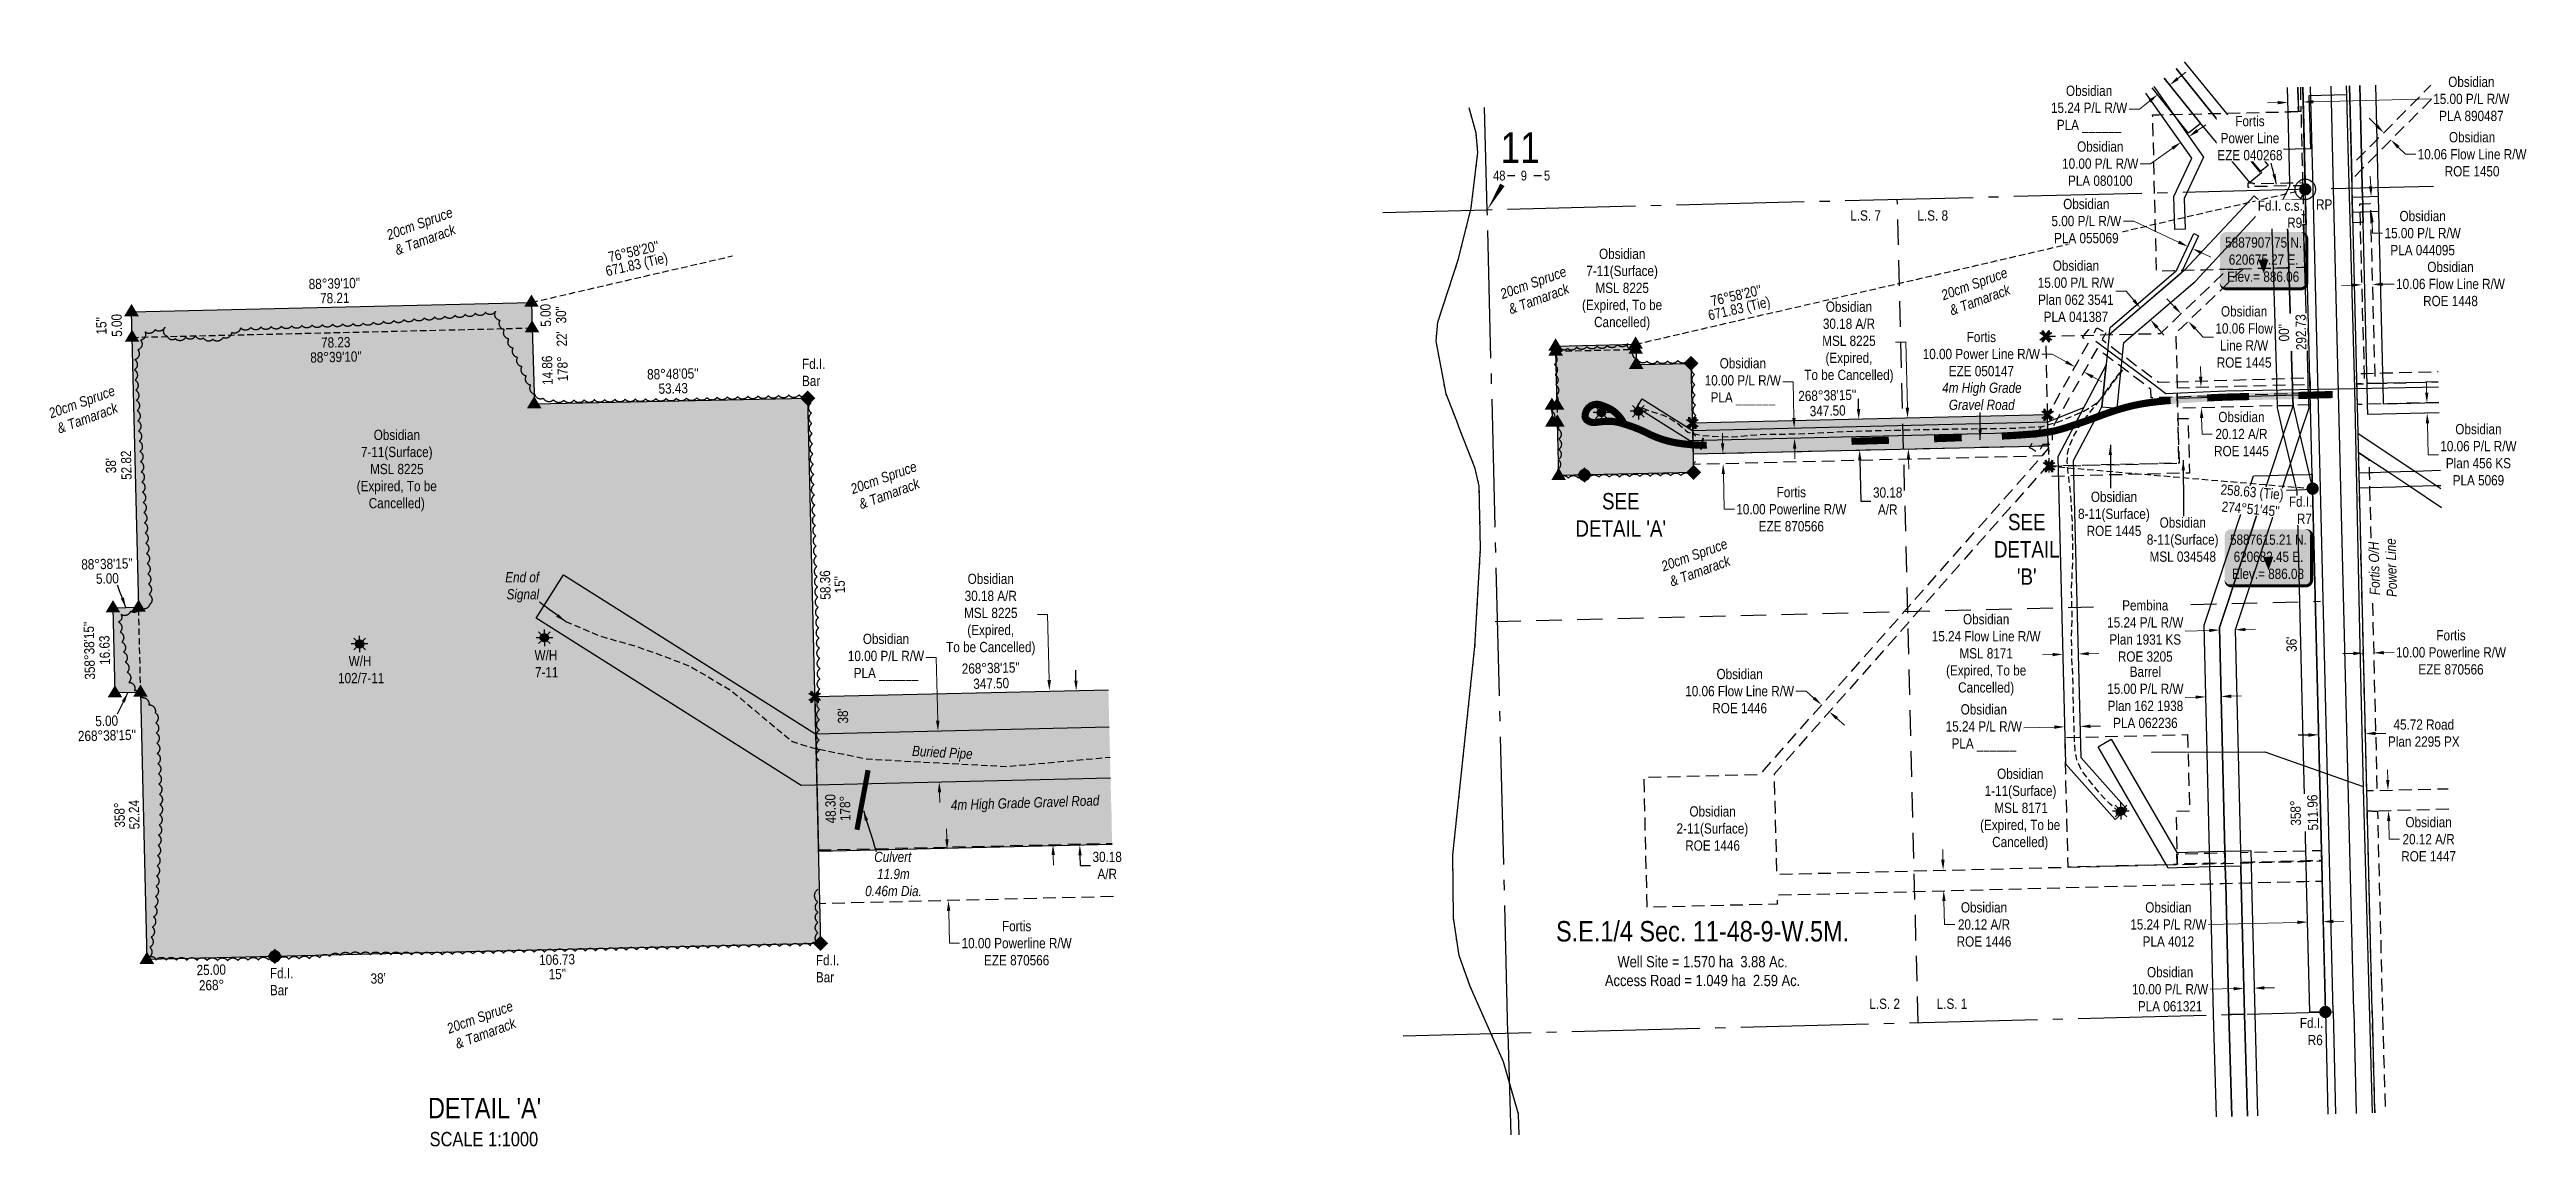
# Model space of a CAD drawing. Extents: x 616546 to 624443, y 5886972 to 5891989.
# Drawn here: x 618471 to 620891, y 5886972 to 5888044 of the extents above; entities that cross this region are included whole.
import ezdxf
from ezdxf.enums import TextEntityAlignment as Align

# ---------------------------------------------------------------- set-up
doc = ezdxf.new("R2010")
doc.units = 0
doc.header["$LTSCALE"] = 5
doc.header["$PDSIZE"] = 0.5
for name, pattern in [('0', [1, 1, 0]), ('foc-ACCESSROAD', [3.75, 2.5, -1.25]), ('foc-FLOWLINE', [3.75, 2.5, -1.25]), ('foc-LSD', [8, 5, -3]), ('foc-QUARTERLINE', [33, 25, -3, 2, -3]), ('foc-TIELINE', [1.875, 1.25, -0.625]), ('foc-TRAV', [1.875, 1.25, -0.625]), ('foc-WHEELTRACKS', [2, 0.4, -1.6]), ('UG_PIPE', [1.875, 1.25, -0.625])]:
    doc.linetypes.add(name, pattern=pattern)
doc.layers.get('Defpoints').update_dxf_attribs({"color": 9})
for name, color, linetype in [('10', 1, 'Continuous'), ('35', 37, 'Continuous'), ('9', 3, 'Continuous'), ('AS-PIPE-UG', 44, 'UG_PIPE'), ('AS-PIPE-UG-T', 44, 'Continuous'), ('AS-POWER', 104, 'foc-POWER'), ('AS-POWER-T', 104, 'Continuous'), ('AS-ROADS', 254, 'Continuous'), ('AS-SYMBOL', 7, 'Continuous'), ('C-AR', 13, 'foc-ACCESSROAD'), ('C-FLOWLINE', 13, 'foc-FLOWLINE'), ('C-RW', 13, 'Continuous'), ('C-SYMBOL', 7, 'Continuous'), ('C-WS', 13, 'foc-ACCESSROAD'), ('C-WS-S', 8, 'Continuous'), ('DAB_APPL', 7, 'Continuous'), ('DETAIL-T', 7, 'Continuous'), ('F-EZE', 190, 'foc-FLOWLINE'), ('F-RW', 190, 'Continuous'), ('L-AREAREQUIRED', 7, 'Continuous'), ('L-BD', 7, 'Continuous'), ('L-BD1', 253, 'Continuous'), ('L-MON', 1, 'Continuous'), ('L-QSEC', 8, 'foc-QUARTERLINE'), ('L-SEC', 7, 'Continuous'), ('L-SECLBL', 7, 'Continuous'), ('L-SECTION-LSD', 7, 'foc-LSD'), ('L-TIE', 7, 'foc-TIELINE'), ('L-TITLEDB', 4, 'Continuous'), ('L-TITLEDB-T', 4, 'Continuous'), ('P-PROPOSED', 10, 'Continuous'), ('P-PROPOSED-H', 21, 'Continuous'), ('P-TRAV', 4, 'foc-TRAV'), ('P-TXT', 4, 'Continuous'), ('T-BUSH', 110, '0'), ('T-BUSH-T', 110, 'Continuous'), ('T-WATER-P3', 160, 'foc-WHEELTRACKS')]:
    doc.layers.add(name, color=color, linetype=linetype)
for name, color, linetype, lineweight in [('AS-GENERAL', 48, 'Continuous', 18), ('C-AR-T', 13, 'Continuous', 9), ('C-FLOWLINE-T', 13, 'Continuous', 9), ('C-RW-T', 13, 'Continuous', 9), ('C-WS-T', 13, 'Continuous', 9), ('F-EZE-T', 190, 'Continuous', 9), ('F-RW-T', 190, 'Continuous', 9), ('T-TEXT', 48, 'Continuous', 18)]:
    doc.layers.add(name, color=color, linetype=linetype, lineweight=lineweight)
doc.styles.add('100L', font='ARIALN.TTF', dxfattribs={"height": 11})
doc.styles.add('175L', font='ARIALN.TTF', dxfattribs={"height": 20})
doc.styles.add('80', font='ARIALN.TTF', dxfattribs={"height": 10})
doc.styles.add('80CG', font='ARIALN.TTF', dxfattribs={"height": 10})
doc.styles.add('80L', font='ARIALN.TTF', dxfattribs={"height": 10})
doc.styles.add('foc-LtypeFont', font='ARIALN.TTF', dxfattribs={"height": 7.35})
doc.styles.add('SIMPLEX', font='ARIALN.TTF')
doc.linetypes.add('foc-POWER', pattern='A,6,-1,["P",foc-LtypeFont,S=0.2,R=0,X=-0.625,Y=-0.75],-1.24,4', length=12.24)
doc.linetypes.add('foc-TOPO-flowdirection-NOLINE', pattern='A,0,[">",foc-LtypeFont,S=0.3,R=0,X=0,Y=-0.945],-20,[">",foc-LtypeFont,S=0.3,R=0,X=0,Y=-0.945],0', length=20)
doc.dimstyles.new('Compass 5 000', dxfattribs={"dimscale": 5, "dimtxt": 9, "dimasz": 2, "dimexe": 0.2, "dimexo": 0.0625, "dimgap": 0.5, "dimtad": 0, "dimtih": 1, "dimtoh": 1, "dimzin": 0, "dimdsep": 46, "dimtxsty": '80CG', "dimcen": 0.1, "dimse1": 1, "dimse2": 1, "dimclrd": 256, "dimclrt": 256, "dimaunit": 1, "dimadec": 4, "dimazin": 0, "dimtfac": 0.06, "dimtofl": 0, "dimtmove": 0, "dimatfit": 1, "dimfxl": 0.2, "dimtolj": 1, "dimtzin": 0, "dimlwd": -1, "dimarcsym": 0})

msp = doc.modelspace()

# ---------------------------------------------------------------- texts
at = {"layer": 'AS-PIPE-UG-T', "insert": (618915.79, 5887533.586), "char_height": 9.99643, "attachment_point": 1, "style": '80L'}
msp.add_mtext_dynamic_manual_height_columns('\\pi0.33235;{\\fArial Narrow|b0|i1|c0|p34;End of\\P\\pi1.6041;Signal}', width=34.71119, gutter_width=50, heights=[0], dxfattribs=at)
at = {"layer": 'AS-PIPE-UG-T', "insert": (619313.713, 5887363.927), "char_height": 9.99643, "attachment_point": 1, "rotation": 356.928446, "style": '80L'}
msp.add_mtext_dynamic_manual_height_columns('\\pi0.30942;{\\fArial Narrow|b0|i1|c0|p34;Buried Pipe}', width=59.03588, gutter_width=50, heights=[0], dxfattribs=at)
at = {"layer": 'C-SYMBOL', "color": 3, "style": '175L'}
msp.add_text('S.E.1/4 Sec. 11-48-9-W.5M.', height=19.99285, dxfattribs=at).set_placement((620086.265, 5887166.494), align=Align.BOTTOM_CENTER)
at = {"layer": 'C-WS-T', "attachment_point": 1, "style": '80L'}
for s, width, insert, char_height in [('\\pi21.624;Obsidian\\P\\pi9.1345;7-11(Surface)\\P\\pi18.094;MSL 8225\\P\\pi4.9736;(Expired, To be \\P\\pi16.785;Cancelled)', 87.08217, (619963.462, 5887849.747), 10), ('\\pi21.624;Obsidian\\P\\pi9.1345;7-11(Surface)\\P\\pi18.094;MSL 8225\\P\\pi4.9736;(Expired, To be \\P\\pi16.785;Cancelled)', 87.08217, (618765.946, 5887672.696), 10), ('\\pi21.624;Obsidian\\P\\pi9.1004;8-11(Surface)\\P\\pi17.474;ROE 1445', 87.08217, (620444.12, 5887612.22), 10), ('\\pi6.783;W/H\\P\\pi-3.5748;102/7-11', 34.71119, (618756.295, 5887451.658), 9.99643), ('\\pi6.783;W/H\\P\\pi7.2194;7-11', 34.71119, (618937.923, 5887457.354), 9.99643), ('\\pi21.624;Obsidian\\P\\pi9.4858;1-11(Surface)\\P\\pi18.916;MSL 8171\\P\\pi4.9736;{\\A1;(Expired, To be\\P\\pi16.785;Cancelled)}', 87.08217, (620352.505, 5887341.475), 10), ('\\pi21.624;Obsidian\\P\\pi9.0322;2-11(Surface)\\P\\pi17.508;ROE 1446', 87.08217, (620051.808, 5887304.664), 10)]:
    msp.add_mtext_dynamic_manual_height_columns(s, width=width, gutter_width=50, heights=[0], dxfattribs=dict(at, insert=insert, char_height=char_height))
at = {"layer": 'DETAIL-T', "color": 3, "style": '80CG'}
for s, insert, char_height, width, attachment_point in [("SEE\\PDETAIL 'A'", (620006.316, 5887589.563), 15.9943, 95.039, 5), ("SEE\\PDETAIL\\P'B'", (620403.066, 5887555.845), 15.9943, 63.61338, 5), ("\\pi59.022;DETAIL 'A'\\P\\pi60.627;{\\H0.7x;SCALE 1:1000}", (618781.589, 5887019.663), 20, 225.8342, 1)]:
    msp.add_mtext(s, dxfattribs=dict(at, insert=insert, char_height=char_height, width=width, attachment_point=attachment_point))
at = {"layer": 'L-AREAREQUIRED', "color": 5, "insert": (620086.265, 5887158.231), "char_height": 10.99607, "width": 204.21969, "attachment_point": 2, "style": '100L'}
msp.add_mtext('Well Site = 1.570 ha  3.88 Ac.\\PAccess Road = 1.049 ha  2.59 Ac.', dxfattribs=at)
at = {"layer": 'L-BD', "style": '80L'}
for s, height, p in [('671.83 (Tie)', 9.99643, (619044.758, 5887833.27)), ("76°58'20''", 9.9964, (619041.547, 5887847.148)), ("76°58'20''", 9.9964, (620119.027, 5887804.062)), ('671.83 (Tie)', 9.99643, (620122.238, 5887790.184))]:
    msp.add_text(s, height=height, rotation=13.0286, dxfattribs=at).set_placement(p, align=Align.MIDDLE)
at = {"layer": 'L-BD1', "style": '80L'}
for s, height, rotation, p in [("88°39'10''", 9.9964, 1.3466, (618749.197, 5887815.74)), ('5.00', 9.9964, 91.362, (618536.403, 5887774.74)), ('78.21', 9.9964, 1.3466, (618749.531, 5887801.499)), ('5.00', 9.9964, 91.6245, (618955.569, 5887784.605)), ('30"', 9.9964, 91.6245, (618970.557, 5887785.03)), ("15''", 9.9964, 91.362, (618521.413, 5887774.383)), ('78.23', 9.9964, 1.3466, (618750.448, 5887758.163)), ("178°   22'", 9.9964, 91.6245, (618971.792, 5887744.497)), ("88°39'10''", 9.9964, 1.3466, (618750.782, 5887743.922)), ('14.86', 9.9964, 91.6245, (618957.235, 5887730.84)), ("88°48'05''", 9.9964, 1.1981, (619079.968, 5887727.413)), ('53.43', 9.9964, 1.1981, (619080.266, 5887713.171)), ("268°38'15''", 9.99643, 1.3353, (620208.198, 5887706.332)), ('347.50', 9.9964, 1.3353, (620208.547, 5887691.341)), ("38'", 9.9964, 91.362, (618530.73, 5887637.697)), ('52.82', 9.9964, 91.362, (618545.72, 5887638.054)), ("88°38'15''", 9.9964, 1.362, (618526.962, 5887541.62)), ('5.00', 9.9964, 1.362, (618527.301, 5887527.379)), ('58.36', 9.9964, 91.362, (619228.81, 5887520.994)), ("15''", 9.9964, 91.362, (619243.051, 5887521.333)), ("358°38'15''", 9.99643, 91.362, (618509.606, 5887456.839)), ('16.63', 9.9964, 91.362, (618524.597, 5887457.195)), ("268°38'15''", 9.99643, 1.3353, (619390.65, 5887439.796)), ('347.50', 9.9964, 1.3353, (619390.999, 5887424.806)), ("38'", 9.9964, 91.362, (619246.101, 5887393.047)), ("268°38'15''", 9.99643, 1.362, (618526.911, 5887373.941)), ('5.00', 9.9964, 1.362, (618526.572, 5887388.182)), ('358°', 9.9964, 91.362, (618539.177, 5887296.126)), ('52.24', 9.9964, 91.362, (618553.418, 5887296.465)), ('48.30', 9.9964, 91.362, (619234.011, 5887302.252)), ('178°', 9.9964, 91.362, (619248.252, 5887302.591)), ('106.73', 9.9964, 1.362, (618966.753, 5887154.816)), ('25.00', 9.9964, 1.362, (618628.78, 5887144.858)), ('268°', 9.9964, 1.362, (618629.137, 5887129.867)), ("38'", 9.9964, 1.362, (618791.996, 5887136.412)), ("15''", 9.9964, 1.362, (618967.092, 5887140.576))]:
    msp.add_text(s, height=height, rotation=rotation, dxfattribs=at).set_placement(p, align=Align.MIDDLE)
at = {"layer": 'L-MON', "char_height": 9.9964, "attachment_point": 1, "style": '80L'}
for insert in [(619206.17, 5887742.142), (619219.696, 5887159.254), (618686.129, 5887146.586)]:
    msp.add_mtext_dynamic_manual_height_columns('Fd.I.\\PBar', width=22.04407, gutter_width=50, heights=[0], dxfattribs=dict(at, insert=insert))
at = {"layer": 'L-SECTION-LSD', "insert": (620315.067, 5887116.646), "char_height": 10, "attachment_point": 1, "style": '100L', "bg_fill": 3, "box_fill_scale": 1.5, "bg_fill_color": 256, "bg_fill_transparency": 0}
msp.add_mtext_dynamic_manual_height_columns('L.S. 1', width=29.99119, gutter_width=55, heights=[0], dxfattribs=at)
at = {"layer": 'T-BUSH-T', "char_height": 9.99643, "attachment_point": 1, "rotation": 20, "style": '80L'}
for insert in [(618798.652, 5887867.361), (619886.967, 5887809.569), (620318.037, 5887808.428), (618468.529, 5887692.997), (619252.136, 5887618.994), (620044.397, 5887543.41), (618857.579, 5887091.534)]:
    msp.add_mtext_dynamic_manual_height_columns('\\pi0.39955;{\\fArial Narrow|b0|i1|c0|p34;20cm Spruce\\P\\pi2.9362;& Tamarack}', width=67.3101, gutter_width=50, heights=[0], dxfattribs=dict(at, insert=insert))
at = {"layer": 'T-TEXT', "char_height": 9.99643, "attachment_point": 1, "style": '80L'}
for s, width, insert in [('\\pi0.32636;{\\fArial Narrow|b0|i1|c0|p34;4m High Grade\\P\\pi6.8793;Gravel Road}', 77.49427, (620320.072, 5887718.823)), ('\\pi13.66;{\\fArial Narrow|b0|i1|c0|p34;Culvert\\P\\pi16.527;11.9m\\P\\pi4.7851;0.46m Dia.}', 62.9959, (619263.057, 5887260.188))]:
    msp.add_mtext_dynamic_manual_height_columns(s, width=width, gutter_width=50, heights=[0], dxfattribs=dict(at, insert=insert))
at = {"layer": 'T-TEXT', "insert": (619351.152, 5887310.832), "char_height": 9.99643, "attachment_point": 1, "rotation": 1.833503, "style": '80L'}
msp.add_mtext_dynamic_manual_height_columns('\\pi0.33857;{\\fArial Narrow|b0|i1|c0|p34;4m High Grade Gravel Road}', width=145.8367, gutter_width=50, heights=[0], dxfattribs=at)

# ---------------------------------------------------------------- blocks, each defined once
blk = doc.blocks.new('GAS')
h = blk.add_hatch(color=255)
h.dxf.hatch_style = 1
edge = h.paths.add_edge_path()
edge.add_arc((0, 0), 0.9, 0, 360)
for p, q in [((-0.81, 0), (-1.62, 0)), ((-0.57, 0.57), (-1.14, 1.14)), ((0, 0.81), (0, 1.62)), ((0.57, 0.57), (1.14, 1.14)), ((1.62, 0), (0.81, 0)), ((-0.57, -0.57), (-1.14, -1.14)), ((0, -0.81), (0, -1.62)), ((1.14, -1.14), (0.57, -0.57))]:
    blk.add_line(p, q)
blk.add_circle((0, 0), 0.8)
blk = doc.blocks.new('RISER')
h = blk.add_hatch(color=255)
h.dxf.hatch_style = 1
edge = h.paths.add_edge_path()
edge.add_arc((0, 0), 0.7, 0, 360)
blk.add_hatch(color=13).paths.add_polyline_path([(0.58, -0.15), (-0.58, -0.15, 0.774597)])
at = {"color": 13}
blk.add_line((-0.58, -0.15), (0.58, -0.15), dxfattribs=at)
blk.add_circle((0, 0), 0.6, dxfattribs=at)
blk = doc.blocks.new('fdia')
at = {"color": 255, "const_width": 1}
blk.add_lwpolyline([(-0.5, 0, 1), (0.5, 0, 1)], format="xyb", close=True, dxfattribs=at)
blk = doc.blocks.new('Fdiaa')
blk.add_blockref('fdia', (0, 0))
blk = doc.blocks.new('fdib')
at = {"color": 1, "const_width": 1.6}
blk.add_lwpolyline([(-0.4, 0, 1), (0.4, 0, 1)], format="xyb", close=True, dxfattribs=at)
at = {"color": 1}
blk.add_circle((0, 0), 0.8, dxfattribs=at)
blk = doc.blocks.new('Fdibb')
blk.add_blockref('fdib', (0, 0))
blk = doc.blocks.new('fdicc')
for name in ['Fdibb', 'Fdiaa']:
    blk.add_blockref(name, (0, 0))
blk = doc.blocks.new('FDI')
blk.add_blockref('fdicc', (0, 0))
blk = doc.blocks.new('TRIA')
blk.add_hatch(color=255).paths.add_polyline_path([(-0.04, 1.52), (-1.47, -0.87), (1.39, -0.87)])
blk = doc.blocks.new('TRIAA')
blk.add_blockref('TRIA', (0, 0))
blk = doc.blocks.new('TRIB')
at = {"color": 1}
blk.add_lwpolyline([(-1.12, -0.67), (-0.04, 1.13), (1.04, -0.67)], close=True, dxfattribs=at)
blk = doc.blocks.new('TRIBB')
blk.add_blockref('TRIB', (0, 0))
blk = doc.blocks.new('TRICC')
for name in ['TRIAA', 'TRIBB']:
    blk.add_blockref(name, (0, 0))
blk = doc.blocks.new('plspike')
blk.add_blockref('TRICC', (0, 0))
blk = doc.blocks.new('STRIA')
blk.add_hatch(color=255).paths.add_polyline_path([(-0.04, 1.52), (-1.47, -0.87), (1.39, -0.87)])
blk = doc.blocks.new('STRIAA')
blk.add_blockref('STRIA', (0, 0))
blk = doc.blocks.new('STRIB')
at = {"color": 1}
blk.add_solid([(-1.12, -0.67), (-0.04, 1.13), (1.04, -0.67)], dxfattribs=at)
blk = doc.blocks.new('STRIBB')
blk.add_blockref('STRIB', (0, 0))
blk = doc.blocks.new('STRICC')
for name in ['STRIAA', 'STRIBB']:
    blk.add_blockref(name, (0, 0))
blk = doc.blocks.new('fdspike')
blk.add_blockref('STRICC', (0, 0))
blk = doc.blocks.new('L-SECLBL')
at = {"layer": '9', "color": 7}
for p, q in [((-5.1, -27.8), (-12.3, -27.8)), ((20.7, -27.8), (13.5, -27.8))]:
    blk.add_line(p, q, dxfattribs=at)
at = {"layer": '10', "color": 2, "style": 'SIMPLEX'}
blk.add_attdef('SEC', text='', height=30, dxfattribs=at).set_placement((0, 0), align=Align.MIDDLE)
at = {"layer": '10', "color": 5, "style": '80L'}
blk.add_attdef('TWP', text='', height=9.5, dxfattribs=at).set_placement((-14.4, -27.4), align=Align.MIDDLE_RIGHT)
blk.add_attdef('RGE', text='', height=9.5, dxfattribs=at).set_placement((3.6, -27.4), align=Align.MIDDLE_CENTER)
blk.add_attdef('MER', text='', height=9.5, dxfattribs=at).set_placement((23.2, -27.4), align=Align.MIDDLE_LEFT)
blk = doc.blocks.new('*D423')
at = {"layer": 'C-RW-T', "transparency": 16777216}
for p, q in [((620500.2, 5887808.1), (620490.2, 5887808.1)), ((620507.7, 5887799.3), (620500.2, 5887808.1)), ((620530.5, 5887772.7), (620537, 5887765.1))]:
    blk.add_line(p, q, dxfattribs=at)
for points in [[(620509, 5887800.4), (620506.5, 5887798.2), (620514.2, 5887791.7)], [(620531.8, 5887773.8), (620529.2, 5887771.6), (620524, 5887780.3)]]:
    blk.add_solid(points, dxfattribs=at)
at = {"layer": 'Defpoints', "color": 0, "transparency": 16777216}
for p in [(620514.2, 5887791.7), (620517.2, 5887794.3), (620527, 5887782.9)]:
    blk.add_point(p, dxfattribs=at)
at = {"layer": 'C-RW-T', "transparency": 16777216, "insert": (620451.1, 5887808.1), "char_height": 10, "attachment_point": 5, "style": '80CG'}
blk.add_mtext('\\A1;Obsidian\\P15.00 P/L R/W\\PPlan 062 3541\\PPLA 041387', dxfattribs=at)
blk = doc.blocks.new('*D424')
at = {"layer": 'Defpoints', "color": 0, "transparency": 16777216}
for p in [(620591.4, 5887476.9), (620592, 5887455.3), (620607.2, 5887455.7)]:
    blk.add_point(p, dxfattribs=at)
at = {"layer": 'F-RW-T', "transparency": 16777216}
for p, q in [((620581.5, 5887476.6), (620558, 5887476)), ((620616.7, 5887477.5), (620626.7, 5887477.7))]:
    blk.add_line(p, q, dxfattribs=at)
for points in [[(620581.4, 5887478.3), (620581.5, 5887474.9), (620591.4, 5887476.9)], [(620616.6, 5887479.1), (620616.7, 5887475.8), (620606.7, 5887477.2)]]:
    blk.add_solid(points, dxfattribs=at)
at = {"layer": 'F-RW-T', "transparency": 16777216, "insert": (620518.9, 5887476), "char_height": 10, "attachment_point": 5, "style": '80CG', "bg_fill": 3, "box_fill_scale": 1.1, "bg_fill_color": 256, "bg_fill_true_color": 13158600, "bg_fill_transparency": 0}
blk.add_mtext('\\A1;Pembina\\P15.24 P/L R/W\\PPlan 1931 KS\\PROE 3205', dxfattribs=at)
blk = doc.blocks.new('*D425')
at = {"layer": 'Defpoints', "color": 0, "transparency": 16777216}
for p in [(620688.2, 5887379.4), (620733.9, 5887380.5), (620734, 5887375.7)]:
    blk.add_point(p, dxfattribs=at)
at = {"layer": 'L-TITLEDB-T', "transparency": 16777216}
for p, q in [((620678.3, 5887374.3), (620668.3, 5887374.1)), ((620744, 5887375.9), (620754, 5887376.2))]:
    blk.add_line(p, q, dxfattribs=at)
for points in [[(620678.3, 5887376), (620678.4, 5887372.6), (620688.3, 5887374.6)], [(620744, 5887377.6), (620744.1, 5887374.2), (620734, 5887375.7)]]:
    blk.add_solid(points, dxfattribs=at)
at = {"layer": 'L-TITLEDB-T', "transparency": 16777216, "insert": (620791.1, 5887376.2), "char_height": 10, "attachment_point": 5, "style": '80CG'}
blk.add_mtext('\\A1;45.72 Road\\PPlan 2295 PX', dxfattribs=at)
blk = doc.blocks.new('*D426')
at = {"layer": 'Defpoints', "color": 0, "transparency": 16777216}
for p in [(620732.1, 5887454.7), (620742.1, 5887454.9), (620742.1, 5887454.6)]:
    blk.add_point(p, dxfattribs=at)
at = {"layer": 'F-EZE-T', "transparency": 16777216}
for p, q in [((620722.1, 5887454.1), (620712.1, 5887453.9)), ((620752.1, 5887454.8), (620762.1, 5887455.1))]:
    blk.add_line(p, q, dxfattribs=at)
for points in [[(620722.1, 5887455.8), (620722.1, 5887452.4), (620732.1, 5887454.3)], [(620752, 5887456.5), (620752.1, 5887453.2), (620742.1, 5887454.6)]]:
    blk.add_solid(points, dxfattribs=at)
at = {"layer": 'F-EZE-T', "transparency": 16777216, "insert": (620817.7, 5887455.1), "char_height": 10, "attachment_point": 5, "style": '80CG'}
blk.add_mtext('\\A1;Fortis\\P10.00 Powerline R/W\\PEZE 870566', dxfattribs=at)
blk = doc.blocks.new('*D427')
at = {"layer": 'C-AR-T', "transparency": 16777216}
for p, q in [((620321.1, 5887252.4), (620320.9, 5887262.4)), ((620322.2, 5887212.1), (620322.7, 5887189.1)), ((620322.7, 5887189.1), (620332.7, 5887189.1))]:
    blk.add_line(p, q, dxfattribs=at)
for points in [[(620322.8, 5887252.5), (620319.4, 5887252.4), (620321.4, 5887242.4)], [(620323.8, 5887212.1), (620320.5, 5887212.1), (620321.9, 5887222.1)]]:
    blk.add_solid(points, dxfattribs=at)
at = {"layer": 'Defpoints', "color": 0, "transparency": 16777216}
for p in [(620366.4, 5887243.6), (620321.9, 5887222.1), (620367, 5887223.3)]:
    blk.add_point(p, dxfattribs=at)
at = {"layer": 'C-AR-T', "transparency": 16777216, "insert": (620361.3, 5887189.1), "char_height": 10, "attachment_point": 5, "style": '80CG'}
blk.add_mtext('\\A1;Obsidian\\P20.12 A/R\\PROE 1446', dxfattribs=at)
blk = doc.blocks.new('*D428')
at = {"layer": 'C-FLOWLINE-T', "transparency": 16777216}
for p, q in [((620187.5, 5887417.2), (620177.5, 5887417.2)), ((620195, 5887410.5), (620187.5, 5887417.2)), ((620217.5, 5887390.6), (620225, 5887384))]:
    blk.add_line(p, q, dxfattribs=at)
for points in [[(620196.1, 5887411.8), (620193.9, 5887409.3), (620202.5, 5887403.9)], [(620218.6, 5887391.9), (620216.4, 5887389.4), (620210, 5887397.2)]]:
    blk.add_solid(points, dxfattribs=at)
at = {"layer": 'Defpoints', "color": 0, "transparency": 16777216}
for p in [(620202.5, 5887403.9), (620206.8, 5887408.8), (620214.3, 5887402.1)]:
    blk.add_point(p, dxfattribs=at)
at = {"layer": 'C-FLOWLINE-T', "transparency": 16777216, "insert": (620122.5, 5887417.2), "char_height": 10, "attachment_point": 5, "style": '80CG'}
blk.add_mtext('\\A1;Obsidian\\P10.06 Flow Line R/W\\PROE 1446', dxfattribs=at)
blk = doc.blocks.new('SMONA')
blk.add_hatch(color=255).paths.add_polyline_path([(0, -1.49), (1.49, 0), (0, 1.49), (-1.49, 0)])
blk = doc.blocks.new('SMONAA')
blk.add_blockref('SMONA', (0, 0))
blk = doc.blocks.new('SMONB')
at = {"color": 1}
blk.add_solid([(0, 1.2), (1.2, 0), (-1.2, 0), (0, -1.2)], dxfattribs=at)
blk = doc.blocks.new('SMONBB')
blk.add_blockref('SMONB', (0, 0))
blk = doc.blocks.new('SMONCC')
for name in ['SMONAA', 'SMONBB']:
    blk.add_blockref(name, (0, 0))
blk = doc.blocks.new('FDIBAR')
blk.add_blockref('SMONCC', (0, 0))
blk = doc.blocks.new('*D429')
at = {"layer": 'C-RW-T', "transparency": 16777216}
for p, q in [((620430.1, 5887382), (620400.2, 5887381.3)), ((620465.3, 5887382.9), (620475.3, 5887383.1))]:
    blk.add_line(p, q, dxfattribs=at)
for points in [[(620430.1, 5887383.7), (620430.2, 5887380.4), (620440.1, 5887382.3)], [(620465.3, 5887384.6), (620465.4, 5887381.2), (620455.3, 5887382.7)]]:
    blk.add_solid(points, dxfattribs=at)
at = {"layer": 'Defpoints', "color": 0, "transparency": 16777216}
for p in [(620438.6, 5887442.9), (620453.8, 5887443.3), (620440.1, 5887382.3)]:
    blk.add_point(p, dxfattribs=at)
at = {"layer": 'C-RW-T', "transparency": 16777216, "insert": (620361.1, 5887381.3), "char_height": 10, "attachment_point": 5, "style": '80CG'}
blk.add_mtext('\\A1;Obsidian\\P15.24 P/L R/W\\PPLA ______', dxfattribs=at)
blk = doc.blocks.new('*D430')
at = {"layer": 'C-RW-T', "transparency": 16777216}
for p, q in [((620605.3, 5887126.4), (620582.3, 5887125.8)), ((620635.3, 5887127.1), (620645.3, 5887127.3))]:
    blk.add_line(p, q, dxfattribs=at)
for points in [[(620605.2, 5887128), (620605.3, 5887124.7), (620615.3, 5887126.6)], [(620635.2, 5887128.8), (620635.3, 5887125.4), (620625.3, 5887126.9)]]:
    blk.add_solid(points, dxfattribs=at)
at = {"layer": 'Defpoints', "color": 0, "transparency": 16777216}
for p in [(620614.8, 5887146.7), (620624.8, 5887146.9), (620615.3, 5887126.6)]:
    blk.add_point(p, dxfattribs=at)
at = {"layer": 'C-RW-T', "transparency": 16777216, "insert": (620543.2, 5887125.8), "char_height": 10, "attachment_point": 5, "style": '80CG'}
blk.add_mtext('\\A1;Obsidian\\P10.00 P/L R/W\\PPLA 061321', dxfattribs=at)
blk = doc.blocks.new('*D431')
at = {"layer": 'Defpoints', "color": 0, "transparency": 16777216}
for p in [(620183.1, 5887651.4), (620183.3, 5887641.4), (620106.3, 5887639.5)]:
    blk.add_point(p, dxfattribs=at)
at = {"layer": 'F-EZE-T', "transparency": 16777216}
for p, q in [((620105.8, 5887659.5), (620105.6, 5887669.5)), ((620106.6, 5887629.5), (620107.4, 5887595)), ((620107.4, 5887595), (620117.4, 5887595))]:
    blk.add_line(p, q, dxfattribs=at)
for points in [[(620107.5, 5887659.5), (620104.2, 5887659.5), (620106.1, 5887649.5)], [(620108.2, 5887629.5), (620104.9, 5887629.5), (620106.3, 5887639.5)]]:
    blk.add_solid(points, dxfattribs=at)
at = {"layer": 'F-EZE-T', "transparency": 16777216, "insert": (620173, 5887595), "char_height": 10, "attachment_point": 5, "style": '80CG'}
blk.add_mtext('\\A1;Fortis\\P10.00 Powerline R/W\\PEZE 870566', dxfattribs=at)
blk = doc.blocks.new('*D432')
at = {"layer": 'C-RW-T', "transparency": 16777216}
for p, q in [((620174.7, 5887719.6), (620164.7, 5887719.6)), ((620175.6, 5887684.4), (620174.7, 5887719.6)), ((620176.3, 5887654.4), (620176.5, 5887644.4))]:
    blk.add_line(p, q, dxfattribs=at)
for points in [[(620177.2, 5887684.4), (620173.9, 5887684.3), (620175.8, 5887674.4)], [(620178, 5887654.4), (620174.6, 5887654.3), (620176.1, 5887664.4)]]:
    blk.add_solid(points, dxfattribs=at)
at = {"layer": 'Defpoints', "color": 0, "transparency": 16777216}
for p in [(620175.8, 5887674.4), (620233.8, 5887675.8), (620234.1, 5887665.8)]:
    blk.add_point(p, dxfattribs=at)
at = {"layer": 'C-RW-T', "transparency": 16777216, "insert": (620125.6, 5887719.6), "char_height": 10, "attachment_point": 5, "style": '80CG'}
blk.add_mtext('\\A1;Obsidian\\P10.00 P/L R/W\\PPLA ______', dxfattribs=at)
blk = doc.blocks.new('*D433')
at = {"layer": 'C-AR-T', "transparency": 16777216}
for p, q in [((620755.9, 5887330.4), (620755.6, 5887340.4)), ((620756.9, 5887290.3), (620757.3, 5887272.4)), ((620757.3, 5887272.4), (620767.3, 5887272.4))]:
    blk.add_line(p, q, dxfattribs=at)
for points in [[(620757.5, 5887330.4), (620754.2, 5887330.4), (620756.1, 5887320.4)], [(620758.5, 5887290.3), (620755.2, 5887290.2), (620756.6, 5887300.3)]]:
    blk.add_solid(points, dxfattribs=at)
at = {"layer": 'Defpoints', "color": 0, "transparency": 16777216}
for p in [(620762.9, 5887320.6), (620756.6, 5887300.3), (620763.3, 5887300.4)]:
    blk.add_point(p, dxfattribs=at)
at = {"layer": 'C-AR-T', "transparency": 16777216, "insert": (620795.8, 5887272.4), "char_height": 10, "attachment_point": 5, "style": '80CG'}
blk.add_mtext('\\A1;Obsidian\\P20.12 A/R\\PROE 1447', dxfattribs=at)
blk = doc.blocks.new('*D434')
at = {"layer": 'C-AR-T', "transparency": 16777216}
for p, q in [((620573.1, 5887724.5), (620572.9, 5887734.5)), ((620574, 5887684.3), (620574.4, 5887668.5)), ((620574.4, 5887668.5), (620584.4, 5887668.5))]:
    blk.add_line(p, q, dxfattribs=at)
for points in [[(620574.8, 5887724.5), (620571.4, 5887724.5), (620573.3, 5887714.5)], [(620575.7, 5887684.3), (620572.4, 5887684.3), (620573.8, 5887694.3)]]:
    blk.add_solid(points, dxfattribs=at)
at = {"layer": 'Defpoints', "color": 0, "transparency": 16777216}
for p in [(620586.6, 5887714.8), (620573.8, 5887694.3), (620587.1, 5887694.6)]:
    blk.add_point(p, dxfattribs=at)
at = {"layer": 'C-AR-T', "transparency": 16777216, "insert": (620612.9, 5887668.5), "char_height": 10, "attachment_point": 5, "style": '80CG'}
blk.add_mtext('\\A1;Obsidian\\P20.12 A/R\\PROE 1445', dxfattribs=at)
blk = doc.blocks.new('*D435')
at = {"layer": 'C-RW-T', "transparency": 16777216}
for p, q in [((620547, 5887793.3), (620540.1, 5887800.6)), ((620567.7, 5887771.6), (620575.6, 5887763.4)), ((620575.6, 5887763.4), (620585.6, 5887763.4))]:
    blk.add_line(p, q, dxfattribs=at)
for points in [[(620548.2, 5887794.5), (620545.8, 5887792.2), (620553.9, 5887786.1)], [(620568.9, 5887772.7), (620566.5, 5887770.4), (620560.8, 5887778.8)]]:
    blk.add_solid(points, dxfattribs=at)
at = {"layer": 'Defpoints', "color": 0, "transparency": 16777216}
for p in [(620560.9, 5887792.8), (620567.8, 5887785.5), (620560.8, 5887778.8)]:
    blk.add_point(p, dxfattribs=at)
at = {"layer": 'C-RW-T', "transparency": 16777216, "insert": (620615.5, 5887763.4), "char_height": 10, "attachment_point": 5, "style": '80CG'}
blk.add_mtext('\\A1;Obsidian\\P10.06 Flow\\PLine R/W\\PROE 1445', dxfattribs=at)
blk = doc.blocks.new('*D436')
at = {"layer": 'C-AR-T', "transparency": 16777216}
for p, q in [((620284.9, 5887758.2), (620274.9, 5887758.2)), ((620286.4, 5887694.3), (620284.9, 5887758.2)), ((620287.6, 5887644.1), (620287.8, 5887634.1))]:
    blk.add_line(p, q, dxfattribs=at)
for points in [[(620288.1, 5887694.3), (620284.7, 5887694.2), (620286.6, 5887684.3)], [(620289.2, 5887644.2), (620285.9, 5887644.1), (620287.3, 5887654.1)]]:
    blk.add_solid(points, dxfattribs=at)
at = {"layer": 'Defpoints', "color": 0, "transparency": 16777216}
for p in [(620286.6, 5887684.3), (620342.5, 5887685.6), (620343.2, 5887655.4)]:
    blk.add_point(p, dxfattribs=at)
at = {"layer": 'C-AR-T', "transparency": 16777216, "insert": (620229.3, 5887758.2), "char_height": 10, "attachment_point": 5, "style": '80CG'}
blk.add_mtext('\\A1;Obsidian\\P30.18 A/R\\PMSL 8225\\P(Expired, \\PTo be Cancelled)', dxfattribs=at)
blk = doc.blocks.new('*D437')
at = {"layer": 'C-RW-T', "transparency": 16777216}
for p, q in [((620507.6, 5887876.7), (620497.6, 5887876.7)), ((620551.5, 5887856.2), (620507.6, 5887876.7)), ((620574.1, 5887845.6), (620583.1, 5887841.3))]:
    blk.add_line(p, q, dxfattribs=at)
for points in [[(620552.2, 5887857.7), (620550.7, 5887854.7), (620560.5, 5887851.9)], [(620574.8, 5887847.1), (620573.4, 5887844.1), (620565, 5887849.8)]]:
    blk.add_solid(points, dxfattribs=at)
at = {"layer": 'Defpoints', "color": 0, "transparency": 16777216}
for p in [(620558.1, 5887846.8), (620560.5, 5887851.9), (620562.6, 5887844.7)]:
    blk.add_point(p, dxfattribs=at)
at = {"layer": 'C-RW-T', "transparency": 16777216, "insert": (620461.3, 5887876.7), "char_height": 10, "attachment_point": 5, "style": '80CG', "bg_fill": 3, "box_fill_scale": 1.1, "bg_fill_color": 256, "bg_fill_true_color": 13158600, "bg_fill_transparency": 0}
blk.add_mtext('\\A1;Obsidian\\P5.00 P/L R/W\\PPLA 055069', dxfattribs=at)
blk = doc.blocks.new('*D438')
at = {"layer": 'C-RW-T', "transparency": 16777216}
for p, q in [((620569.9, 5887965.1), (620578, 5887970.9)), ((620524, 5887932.8), (620514, 5887932.8)), ((620545.3, 5887947.8), (620524, 5887932.8))]:
    blk.add_line(p, q, dxfattribs=at)
for points in [[(620568.9, 5887966.5), (620570.8, 5887963.7), (620561.7, 5887959.3)], [(620544.4, 5887949.2), (620546.3, 5887946.5), (620553.5, 5887953.6)]]:
    blk.add_solid(points, dxfattribs=at)
at = {"layer": 'Defpoints', "color": 0, "transparency": 16777216}
for p in [(620561.2, 5887960), (620553.1, 5887954.2), (620553.5, 5887953.6)]:
    blk.add_point(p, dxfattribs=at)
at = {"layer": 'C-RW-T', "transparency": 16777216, "insert": (620474.9, 5887932.8), "char_height": 10, "attachment_point": 5, "style": '80CG'}
blk.add_mtext('\\A1;Obsidian\\P10.00 P/L R/W\\PPLA 080100', dxfattribs=at)
blk = doc.blocks.new('*D439')
at = {"layer": 'C-RW-T', "transparency": 16777216}
for p, q in [((620550.6, 5888016), (620558.4, 5888022.3)), ((620513.1, 5887986), (620503.1, 5887986)), ((620523.1, 5887994), (620513.1, 5887986))]:
    blk.add_line(p, q, dxfattribs=at)
for points in [[(620549.6, 5888017.3), (620551.6, 5888014.7), (620542.8, 5888009.8)], [(620522.1, 5887995.3), (620524.2, 5887992.7), (620530.9, 5888000.3)]]:
    blk.add_solid(points, dxfattribs=at)
at = {"layer": 'Defpoints', "color": 0, "transparency": 16777216}
for p in [(620530.9, 5888000.3), (620541.9, 5887986.5), (620553.8, 5887996.1)]:
    blk.add_point(p, dxfattribs=at)
at = {"layer": 'C-RW-T', "transparency": 16777216, "insert": (620464, 5887986), "char_height": 10, "attachment_point": 5, "style": '80CG'}
blk.add_mtext('\\A1;Obsidian\\P15.24 P/L R/W\\PPLA ______', dxfattribs=at)
blk = doc.blocks.new('*U440')
h = blk.add_hatch(color=254)
edge = h.paths.add_edge_path()
edge.add_line((-36.5, -28.5), (36.5, -28.5))
edge.add_arc((36.5, -22.5), 6, 270, 360)
edge.add_line((42.5, -22.5), (42.5, 21))
edge.add_arc((36.5, 21), 6, 0, 90)
edge.add_line((36.5, 27), (-36.5, 27))
edge.add_arc((-36.5, 21), 6, 90, 180)
edge.add_line((-42.5, 21), (-42.5, -22.5))
edge.add_arc((-36.5, -22.5), 6, 180, 270)
at = {"color": 1, "flags": 128}
blk.add_lwpolyline([(-36.5, -28.5, 3, 3, 0), (36.5, -28.5, 3, 3, 0.414214), (42.5, -22.5, 3, 3, 0), (42.5, 21, 3, 0, 0.414214), (36.5, 27, 0, 0, 0), (-36.5, 27, 0, 0, 0.414214), (-42.5, 21, 0, 0, 0), (-42.5, -22.5, 0, 3, 0.414214)], format="xyseb", close=True, dxfattribs=at)
blk.add_lwpolyline([(0.4, -13.3, 0, 10, 0), (0, 0, 5, 5, 0)], format="xyseb", dxfattribs=at)
at = {"color": 1, "style": '80'}
blk.add_attdef('ENTER_TEXT_001', (-36, -5), '', height=10, dxfattribs=at)
blk = doc.blocks.new('*D441')
at = {"layer": 'Defpoints', "color": 0, "transparency": 16777216}
for p in [(620578, 5887414.7), (620578, 5887411.6), (620593, 5887415)]:
    blk.add_point(p, dxfattribs=at)
at = {"layer": 'F-RW-T', "transparency": 16777216}
for p, q in [((620568, 5887411.4), (620558, 5887411.1)), ((620603, 5887412.2), (620613, 5887412.5))]:
    blk.add_line(p, q, dxfattribs=at)
for points in [[(620568, 5887413), (620568.1, 5887409.7), (620578, 5887411.6)], [(620603, 5887413.9), (620603.1, 5887410.5), (620593, 5887412)]]:
    blk.add_solid(points, dxfattribs=at)
at = {"layer": 'F-RW-T', "transparency": 16777216, "insert": (620519, 5887411.1), "char_height": 10, "attachment_point": 5, "style": '80CG'}
blk.add_mtext('\\A1;Barrel\\P15.00 P/L R/W\\PPlan 162 1938\\PPLA 062236', dxfattribs=at)
blk = doc.blocks.new('*D442')
at = {"layer": 'C-FLOWLINE-T', "transparency": 16777216}
for p, q in [((620720.8, 5887814.1), (620710.8, 5887813.9)), ((620750.8, 5887814.9), (620762.2, 5887815.2))]:
    blk.add_line(p, q, dxfattribs=at)
for points in [[(620720.7, 5887815.8), (620720.8, 5887812.5), (620730.7, 5887814.4)], [(620750.8, 5887816.6), (620750.9, 5887813.3), (620740.8, 5887814.7)]]:
    blk.add_solid(points, dxfattribs=at)
at = {"layer": 'Defpoints', "color": 0, "transparency": 16777216}
for p in [(620730.9, 5887810.1), (620740.8, 5887814.7), (620740.9, 5887810.3)]:
    blk.add_point(p, dxfattribs=at)
at = {"layer": 'C-FLOWLINE-T', "transparency": 16777216, "insert": (620817.2, 5887815.2), "char_height": 10, "attachment_point": 5, "style": '80CG'}
blk.add_mtext('\\A1;Obsidian\\P10.06 Flow Line R/W\\PROE 1448', dxfattribs=at)
blk = doc.blocks.new('*D443')
at = {"layer": 'C-RW-T', "transparency": 16777216}
for p, q in [((620739.2, 5887910.7), (620738.8, 5887920.7)), ((620740.5, 5887875.7), (620740.9, 5887864.9)), ((620740.9, 5887864.9), (620750.9, 5887864.9))]:
    blk.add_line(p, q, dxfattribs=at)
for points in [[(620740.9, 5887910.7), (620737.5, 5887910.6), (620739.6, 5887900.7)], [(620742.1, 5887875.7), (620738.8, 5887875.6), (620740.1, 5887885.7)]]:
    blk.add_solid(points, dxfattribs=at)
at = {"layer": 'Defpoints', "color": 0, "transparency": 16777216}
for p in [(620736.4, 5887900.6), (620737, 5887885.6), (620740.1, 5887885.7)]:
    blk.add_point(p, dxfattribs=at)
at = {"layer": 'C-RW-T', "transparency": 16777216, "insert": (620790, 5887864.9), "char_height": 10, "attachment_point": 5, "style": '80CG'}
blk.add_mtext('\\A1;Obsidian\\P15.00 P/L R/W\\PPLA 044095', dxfattribs=at)
blk = doc.blocks.new('*D444')
at = {"layer": 'C-FLOWLINE-T', "transparency": 16777216}
for p, q in [((620744.9, 5887970.2), (620737.8, 5887977.2)), ((620766.2, 5887949), (620773.3, 5887942)), ((620773.3, 5887942), (620783.3, 5887942))]:
    blk.add_line(p, q, dxfattribs=at)
for points in [[(620746.1, 5887971.3), (620743.7, 5887969), (620752, 5887963.1)], [(620767.4, 5887950.2), (620765, 5887947.8), (620759.1, 5887956)]]:
    blk.add_solid(points, dxfattribs=at)
at = {"layer": 'Defpoints', "color": 0, "transparency": 16777216}
for p in [(620754.8, 5887966), (620759.1, 5887956), (620762, 5887958.9)]:
    blk.add_point(p, dxfattribs=at)
at = {"layer": 'C-FLOWLINE-T', "transparency": 16777216, "insert": (620838.3, 5887942), "char_height": 10, "attachment_point": 5, "style": '80CG'}
blk.add_mtext('\\A1;Obsidian\\P10.06 Flow Line R/W\\PROE 1450', dxfattribs=at)
blk = doc.blocks.new('*D445')
at = {"layer": 'C-RW-T', "transparency": 16777216}
for p, q in [((620793.9, 5887709.1), (620793.7, 5887719.1)), ((620794.7, 5887679), (620795.4, 5887648.3)), ((620795.4, 5887648.3), (620805.4, 5887648.3))]:
    blk.add_line(p, q, dxfattribs=at)
for points in [[(620795.6, 5887709.1), (620792.3, 5887709), (620794.2, 5887699.1)], [(620796.3, 5887679.1), (620793, 5887679), (620794.4, 5887689)]]:
    blk.add_solid(points, dxfattribs=at)
at = {"layer": 'Defpoints', "color": 0, "transparency": 16777216}
for p in [(620775.7, 5887698.6), (620776, 5887688.6), (620794.2, 5887699.1)]:
    blk.add_point(p, dxfattribs=at)
at = {"layer": 'C-RW-T', "transparency": 16777216, "insert": (620844.5, 5887648.3), "char_height": 10, "attachment_point": 5, "style": '80CG'}
blk.add_mtext('\\A1;Obsidian\\P10.06 P/L R/W\\PPlan 456 KS\\PPLA 5069', dxfattribs=at)
blk = doc.blocks.new('*D446')
at = {"layer": 'C-RW-T', "transparency": 16777216}
for p, q in [((620648.3, 5887992.5), (620638.3, 5887992.2)), ((620683.2, 5887993.3), (620798.6, 5887996.1))]:
    blk.add_line(p, q, dxfattribs=at)
for points in [[(620648.3, 5887994.1), (620648.3, 5887990.8), (620658.3, 5887992.7)], [(620683.2, 5887995), (620683.3, 5887991.7), (620673.2, 5887993.1)]]:
    blk.add_solid(points, dxfattribs=at)
at = {"layer": 'Defpoints', "color": 0, "transparency": 16777216}
for p in [(620657.7, 5888016.4), (620672.7, 5888016.7), (620658.3, 5887992.7)]:
    blk.add_point(p, dxfattribs=at)
at = {"layer": 'C-RW-T', "transparency": 16777216, "insert": (620837.6, 5887996.1), "char_height": 10, "attachment_point": 5, "style": '80CG'}
blk.add_mtext('\\A1;Obsidian\\P15.00 P/L R/W\\PPLA 890487', dxfattribs=at)
blk = doc.blocks.new('*D447')
at = {"layer": 'C-RW-T', "transparency": 16777216}
for p, q in [((620667.6, 5887191.2), (620580.6, 5887189.1)), ((620702.8, 5887192.1), (620712.8, 5887192.4))]:
    blk.add_line(p, q, dxfattribs=at)
for points in [[(620667.5, 5887192.9), (620667.6, 5887189.6), (620677.5, 5887191.5)], [(620702.7, 5887193.8), (620702.8, 5887190.4), (620692.8, 5887191.9)]]:
    blk.add_solid(points, dxfattribs=at)
at = {"layer": 'Defpoints', "color": 0, "transparency": 16777216}
for p in [(620677.5, 5887191.5), (620677.6, 5887189.7), (620692.8, 5887190.1)]:
    blk.add_point(p, dxfattribs=at)
at = {"layer": 'C-RW-T', "transparency": 16777216, "insert": (620541.5, 5887189.1), "char_height": 10, "attachment_point": 5, "style": '80CG'}
blk.add_mtext('\\A1;Obsidian\\P15.24 P/L R/W\\PPLA 4012', dxfattribs=at)
blk = doc.blocks.new('*D450')
at = {"layer": 'C-RW-T', "transparency": 16777216}
for p, q in [((619337.3, 5887450.2), (619327.3, 5887450.2)), ((619338.8, 5887388.2), (619337.3, 5887450.2)), ((619340.5, 5887318.3), (619340.7, 5887308.3))]:
    blk.add_line(p, q, dxfattribs=at)
for points in [[(619340.5, 5887388.3), (619337.1, 5887388.2), (619339, 5887378.2)], [(619342.2, 5887318.3), (619338.8, 5887318.2), (619340.2, 5887328.2)]]:
    blk.add_solid(points, dxfattribs=at)
at = {"layer": 'Defpoints', "color": 0, "transparency": 16777216}
for p in [(619337.9, 5887378.2), (619339, 5887378.2), (619339.1, 5887328.2)]:
    blk.add_point(p, dxfattribs=at)
at = {"layer": 'C-RW-T', "transparency": 16777216, "insert": (619288.2, 5887450.2), "char_height": 10, "attachment_point": 5, "style": '80CG'}
blk.add_mtext('\\A1;Obsidian\\P10.00 P/L R/W\\PPLA ______', dxfattribs=at)
blk = doc.blocks.new('*D449')
at = {"layer": 'Defpoints', "color": 0, "transparency": 16777216}
for p in [(619752.3, 5887272.3), (619349.2, 5887212.5), (619753.5, 5887222.3)]:
    blk.add_point(p, dxfattribs=at)
at = {"layer": 'F-EZE-T', "transparency": 16777216}
for p, q in [((619347.7, 5887272.5), (619347.5, 5887282.5)), ((619349.5, 5887202.5), (619350.2, 5887170.8)), ((619350.2, 5887170.8), (619360.2, 5887170.8))]:
    blk.add_line(p, q, dxfattribs=at)
for points in [[(619349.4, 5887272.5), (619346.1, 5887272.4), (619348, 5887262.5)], [(619351.1, 5887202.5), (619347.8, 5887202.4), (619349.2, 5887212.5)]]:
    blk.add_solid(points, dxfattribs=at)
at = {"layer": 'F-EZE-T', "transparency": 16777216, "insert": (619415.9, 5887170.8), "char_height": 10, "attachment_point": 5, "style": '80CG'}
blk.add_mtext('\\A1;Fortis\\P10.00 Powerline R/W\\PEZE 870566', dxfattribs=at)
blk = doc.blocks.new('*D451')
at = {"layer": 'C-AR-T', "transparency": 16777216}
for p, q in [((619446.2, 5887492.2), (619436.2, 5887492.2)), ((619447.7, 5887428), (619446.2, 5887492.2)), ((619451.6, 5887257.2), (619451.9, 5887247.2))]:
    blk.add_line(p, q, dxfattribs=at)
for points in [[(619449.4, 5887428), (619446, 5887428), (619447.9, 5887418)], [(619453.3, 5887257.2), (619450, 5887257.1), (619451.4, 5887267.2)]]:
    blk.add_solid(points, dxfattribs=at)
at = {"layer": 'Defpoints', "color": 0, "transparency": 16777216}
for p in [(619447.9, 5887418), (619471, 5887418.5), (619474.4, 5887267.7)]:
    blk.add_point(p, dxfattribs=at)
at = {"layer": 'C-AR-T', "transparency": 16777216, "insert": (619390.6, 5887492.2), "char_height": 10, "attachment_point": 5, "style": '80CG'}
blk.add_mtext('\\A1;Obsidian\\P30.18 A/R\\PMSL 8225\\P(Expired, \\PTo be Cancelled)', dxfattribs=at)
blk = doc.blocks.new('*U456')
at = {"layer": '35', "color": 3}
blk.add_circle((0, 0), 10, dxfattribs=at)
at = {"layer": '35', "color": 3, "style": '80'}
blk.add_attdef('RP_001', (10.5, -19.8), '', height=10, dxfattribs=at)
blk = doc.blocks.new('*D465')
at = {"layer": 'Defpoints', "color": 0, "transparency": 16777216}
for p in [(620454, 5887741), (620450.2, 5887734.2), (620462.7, 5887736.1)]:
    blk.add_point(p, dxfattribs=at)
at = {"layer": 'F-EZE-T', "transparency": 16777216}
for p, q in [((620427.9, 5887746.7), (620417.9, 5887746.7)), ((620441.5, 5887739.1), (620427.9, 5887746.7)), ((620467.6, 5887724.4), (620476.3, 5887719.5))]:
    blk.add_line(p, q, dxfattribs=at)
for points in [[(620442.3, 5887740.5), (620440.6, 5887737.6), (620450.2, 5887734.2)], [(620468.4, 5887725.8), (620466.8, 5887722.9), (620458.9, 5887729.3)]]:
    blk.add_solid(points, dxfattribs=at)
at = {"layer": 'F-EZE-T', "transparency": 16777216, "insert": (620358.7, 5887746.7), "char_height": 10, "attachment_point": 5, "style": '80CG'}
blk.add_mtext('\\A1;Fortis\\P10.00 Power Line R/W\\PEZE 050147', dxfattribs=at)
blk = doc.blocks.new('TEMP')
h = blk.add_hatch(color=255)
h.dxf.hatch_style = 1
h.paths.add_polyline_path([(0, 0.25), (-0.67, 1.15), (-0.67, 0.67), (-1.15, 0.67), (-0.25, 0), (-1.15, -0.67), (-0.67, -0.67), (-0.67, -1.15), (0, -0.25), (0.67, -1.15), (0.67, -0.67), (1.15, -0.67), (0.25, 0), (1.15, 0.67), (0.67, 0.67), (0.67, 1.15)])
h.paths.add_polyline_path([(0.57, 0.85), (0.57, 0.57), (0.85, 0.57), (0.08, 0), (0.85, -0.57), (0.57, -0.57), (0.57, -0.85), (0, -0.08), (-0.57, -0.85), (-0.57, -0.57), (-0.85, -0.57), (-0.08, 0), (-0.85, 0.57), (-0.57, 0.57), (-0.57, 0.85), (0, 0.08)], flags=16)
h = blk.add_hatch(color=1)
h.dxf.hatch_style = 1
h.paths.add_polyline_path([(0, 0.08), (-0.57, 0.85), (-0.57, 0.57), (-0.85, 0.57), (-0.08, 0), (-0.85, -0.57), (-0.57, -0.57), (-0.57, -0.85), (0, -0.08), (0.57, -0.85), (0.57, -0.57), (0.85, -0.57), (0.08, 0), (0.85, 0.57), (0.57, 0.57), (0.57, 0.85)])
at = {"color": 1}
for p, q in [((-0.08, 0), (0.08, 0)), ((0, 0.08), (0, -0.08))]:
    blk.add_line(p, q, dxfattribs=at)
at = {"color": 255, "flags": 128}
blk.add_lwpolyline([(-0.25, 0), (-1.15, 0.67), (-0.67, 0.67), (-0.67, 1.15), (0, 0.25), (0.67, 1.15), (0.67, 0.67), (1.15, 0.67), (0.25, 0), (1.15, -0.67), (0.67, -0.67), (0.67, -1.15), (0, -0.25), (-0.67, -1.15), (-0.67, -0.67), (-1.15, -0.67)], close=True, dxfattribs=at)
at = {"color": 1, "flags": 128}
blk.add_lwpolyline([(-0.08, 0), (-0.85, 0.57), (-0.57, 0.57), (-0.57, 0.85), (0, 0.08), (0.57, 0.85), (0.57, 0.57), (0.85, 0.57), (0.08, 0), (0.85, -0.57), (0.57, -0.57), (0.57, -0.85), (0, -0.08), (-0.57, -0.85), (-0.57, -0.57), (-0.85, -0.57)], close=True, dxfattribs=at)
blk = doc.blocks.new('*D466')
at = {"layer": 'Defpoints', "color": 0, "transparency": 16777216}
for p in [(620257.4, 5887683.4), (620239.7, 5887652.9), (620258.1, 5887653.3)]:
    blk.add_point(p, dxfattribs=at)
at = {"layer": 'P-TXT', "transparency": 16777216}
for p, q in [((620238.7, 5887693), (620238.5, 5887703)), ((620239.9, 5887642.9), (620240.8, 5887603)), ((620240.8, 5887603), (620250.8, 5887603))]:
    blk.add_line(p, q, dxfattribs=at)
for points in [[(620240.4, 5887693.1), (620237, 5887693), (620238.9, 5887683)], [(620241.6, 5887642.9), (620238.2, 5887642.8), (620239.7, 5887652.9)]]:
    blk.add_solid(points, dxfattribs=at)
at = {"layer": 'P-TXT', "transparency": 16777216, "insert": (620267.2, 5887603), "char_height": 10, "attachment_point": 5, "style": '80CG'}
blk.add_mtext('\\A1;30.18\\PA/R', dxfattribs=at)
blk = doc.blocks.new('*D467')
at = {"layer": 'Defpoints', "color": 0, "transparency": 16777216}
for p in [(619476.5, 5887417.6), (619477.6, 5887266.8), (619480, 5887266.8)]:
    blk.add_point(p, dxfattribs=at)
at = {"layer": 'P-TXT', "transparency": 16777216}
for p, q in [((619473.9, 5887427.6), (619473.6, 5887437.6)), ((619477.8, 5887256.8), (619478.1, 5887246.8)), ((619478.1, 5887246.8), (619488.1, 5887246.8))]:
    blk.add_line(p, q, dxfattribs=at)
for points in [[(619475.5, 5887427.6), (619472.2, 5887427.5), (619474.1, 5887417.6)], [(619479.5, 5887256.8), (619476.2, 5887256.7), (619477.6, 5887266.8)]]:
    blk.add_solid(points, dxfattribs=at)
at = {"layer": 'P-TXT', "transparency": 16777216, "insert": (619504.4, 5887246.8), "char_height": 10, "attachment_point": 5, "style": '80CG'}
blk.add_mtext('\\A1;30.18\\PA/R', dxfattribs=at)
blk = doc.blocks.new('*D481')
at = {"layer": 'C-RW-T', "transparency": 16777216}
for p, q in [((620428.4, 5887453), (620418.4, 5887452.7)), ((620463.6, 5887453.8), (620473.6, 5887454.1))]:
    blk.add_line(p, q, dxfattribs=at)
for points in [[(620428.3, 5887454.6), (620428.4, 5887451.3), (620438.3, 5887453.2)], [(620463.5, 5887455.5), (620463.6, 5887452.2), (620453.6, 5887453.6)]]:
    blk.add_solid(points, dxfattribs=at)
at = {"layer": 'Defpoints', "color": 0, "transparency": 16777216}
for p in [(620438.2, 5887459.9), (620438.3, 5887453.2), (620453.4, 5887460.2)]:
    blk.add_point(p, dxfattribs=at)
at = {"layer": 'C-RW-T', "transparency": 16777216, "insert": (620363.4, 5887452.7), "char_height": 10, "attachment_point": 5, "style": '80CG'}
blk.add_mtext('\\A1;Obsidian\\P15.24 Flow Line R/W\\PMSL 8171\\P(Expired, To be\\PCancelled)', dxfattribs=at)

# ---------------------------------------------------------------- dimensions: what is measured, and where the dimension line sits
at = {"layer": 'C-AR-T'}
for base, p1, p2, angle, text, picture, middle in [((620286.64, 5887684.279), (620343.16, 5887655.398), (620342.468, 5887685.559), 91.313839, 'Obsidian\\P30.18 A/R\\PMSL 8225\\P(Expired, \\PTo be Cancelled)', '*D436', (620229.317, 5887758.205)), ((619447.942, 5887418.006), (619474.416, 5887267.711), (619470.957, 5887418.533), 91.313839, 'Obsidian\\P30.18 A/R\\PMSL 8225\\P(Expired, \\PTo be Cancelled)', '*D451', (619390.612, 5887492.221)), ((620756.614, 5887300.275), (620762.851, 5887320.565), (620763.343, 5887300.44), 271.402055, 'Obsidian\\P20.12 A/R\\PROE 1447', '*D433', (620795.83, 5887272.395)), ((620321.894, 5887222.102), (620366.446, 5887243.579), (620366.969, 5887223.262), 271.473925, 'Obsidian\\P20.12 A/R\\PROE 1446', '*D427', (620361.275, 5887189.141))]:
    dim = msp.add_linear_dim(base=base, p1=p1, p2=p2, angle=angle, text=text, dimstyle='Compass 5 000', dxfattribs=at)
    dim.commit()
    dim.dimension.update_dxf_attribs({"geometry": picture, "text_midpoint": middle, "dimtype": 161})
at = {"layer": 'C-FLOWLINE-T'}
for base, p1, p2, angle, text, picture, middle in [((620759.12, 5887956.041), (620754.833, 5887965.999), (620761.973, 5887958.917), 315.235802, 'Obsidian\\P10.06 Flow Line R/W\\PROE 1450', '*D444', (620838.321, 5887941.957)), ((620740.811, 5887814.666), (620730.863, 5887810.057), (620740.927, 5887810.325), 1.524024, 'Obsidian\\P10.06 Flow Line R/W\\PROE 1448', '*D442', (620817.213, 5887815.235))]:
    dim = msp.add_linear_dim(base=base, p1=p1, p2=p2, angle=angle, text=text, dimstyle='Compass 5 000', dxfattribs=at)
    dim.commit()
    dim.dimension.update_dxf_attribs({"geometry": picture, "text_midpoint": middle, "dimtype": 161})
dim = msp.add_aligned_dim(p1=(620214.318, 5887402.109), p2=(620206.782, 5887408.781), distance=6.51, text='Obsidian\\P10.06 Flow Line R/W\\PROE 1446', dimstyle='Compass 5 000', dxfattribs=at)
dim.commit()
dim.dimension.update_dxf_attribs({"geometry": '*D428', "text_midpoint": (620122.492, 5887417.164)})
at = {"layer": 'C-RW-T'}
for base, p1, p2, angle, text, picture, middle in [((620530.918, 5888000.258), (620553.795, 5887996.061), (620541.915, 5887986.538), 218.71403, 'Obsidian\\P15.24 P/L R/W\\PPLA ______', '*D439', (620464.002, 5887985.966)), ((620658.305, 5887992.717), (620672.672, 5888016.743), (620657.734, 5888016.382), 181.381872, 'Obsidian\\P15.00 P/L R/W\\PPLA 890487', '*D446', (620837.647, 5887996.101)), ((620740.116, 5887885.677), (620736.404, 5887900.561), (620736.954, 5887885.561), 272.100449, 'Obsidian\\P15.00 P/L R/W\\PPLA 044095', '*D443', (620789.963, 5887864.926)), ((620514.237, 5887791.715), (620526.959, 5887782.865), (620517.197, 5887794.253), 130.602914, 'Obsidian\\P15.00 P/L R/W\\PPlan 062 3541\\PPLA 041387', '*D423', (620451.138, 5887808.063)), ((620175.818, 5887674.369), (620234.057, 5887665.768), (620233.816, 5887675.765), 91.379053, 'Obsidian\\P10.00 P/L R/W\\PPLA ______', '*D432', (620125.643, 5887719.624)), ((620794.19, 5887699.063), (620775.987, 5887688.584), (620775.745, 5887698.618), 91.382727, 'Obsidian\\P10.06 P/L R/W\\PPlan 456 KS\\PPLA 5069', '*D445', (620844.5, 5887648.348)), ((620438.347, 5887453.202), (620453.417, 5887460.23), (620438.182, 5887459.851), 181.422766, 'Obsidian\\P15.24 Flow Line R/W\\PMSL 8171\\P(Expired, To be\\PCancelled)', '*D481', (620363.353, 5887452.705)), ((619339.043, 5887378.235), (619339.11, 5887328.222), (619337.907, 5887378.208), 91.379053, 'Obsidian\\P10.00 P/L R/W\\PPLA ______', '*D450', (619288.225, 5887450.192)), ((620440.109, 5887382.273), (620453.837, 5887443.314), (620438.602, 5887442.936), 181.422766, 'Obsidian\\P15.24 P/L R/W\\PPLA ______', '*D429', (620361.081, 5887381.281)), ((620677.549, 5887191.482), (620692.806, 5887190.08), (620677.593, 5887189.704), 181.416276, 'Obsidian\\P15.24 P/L R/W\\PPLA 4012', '*D447', (620541.518, 5887189.085)), ((620615.269, 5887126.61), (620624.775, 5887146.908), (620614.78, 5887146.664), 181.396329, 'Obsidian\\P10.00 P/L R/W\\PPLA 061321', '*D430', (620543.236, 5887125.807))]:
    dim = msp.add_linear_dim(base=base, p1=p1, p2=p2, angle=angle, text=text, dimstyle='Compass 5 000', dxfattribs=at)
    dim.commit()
    dim.dimension.update_dxf_attribs({"geometry": picture, "text_midpoint": middle, "dimtype": 161})
at = {"layer": 'F-EZE-T'}
for base, p1, p2, angle, text, picture, middle in [((620450.165, 5887734.179), (620462.72, 5887736.086), (620454, 5887740.993), 150.628123, 'Fortis\\P10.00 Power Line R/W\\PEZE 050147', '*D465', (620358.745, 5887746.718)), ((620106.315, 5887639.495), (620183.065, 5887651.376), (620183.309, 5887641.373), 271.397817, 'Fortis\\P10.00 Powerline R/W\\PEZE 870566', '*D431', (620173.035, 5887595.008)), ((619349.213, 5887212.47), (619752.258, 5887272.348), (619753.478, 5887222.335), 271.397817, 'Fortis\\P10.00 Powerline R/W\\PEZE 870566', '*D449', (619415.865, 5887170.772))]:
    dim = msp.add_linear_dim(base=base, p1=p1, p2=p2, angle=angle, text=text, dimstyle='Compass 5 000', dxfattribs=at)
    dim.commit()
    dim.dimension.update_dxf_attribs({"geometry": picture, "text_midpoint": middle, "dimtype": 161})
dim = msp.add_aligned_dim(p1=(620732.079, 5887454.687), p2=(620742.082, 5887454.932), distance=-0.346, text='Fortis\\P10.00 Powerline R/W\\PEZE 870566', dimstyle='Compass 5 000', dxfattribs=at)
dim.commit()
dim.dimension.update_dxf_attribs({"geometry": '*D426', "text_midpoint": (620817.719, 5887455.075)})
at = {"layer": 'L-TITLEDB-T'}
dim = msp.add_aligned_dim(p1=(620688.191, 5887379.429), p2=(620733.901, 5887380.547), distance=-4.878, text='45.72 Road\\PPlan 2295 PX', dimstyle='Compass 5 000', dxfattribs=at)
dim.commit()
dim.dimension.update_dxf_attribs({"geometry": '*D425', "text_midpoint": (620791.071, 5887376.161)})
at = {"layer": 'P-TXT'}
for base, p1, p2, picture, middle in [((620239.652, 5887652.857), (620257.379, 5887683.448), (620258.082, 5887653.287), '*D466', (620267.161, 5887603.014)), ((619477.609, 5887266.756), (619476.478, 5887417.616), (619479.993, 5887266.811), '*D467', (619504.422, 5887246.761))]:
    dim = msp.add_linear_dim(base=base, p1=p1, p2=p2, angle=271.335282, text='30.18\\PA/R', dimstyle='Compass 5 000', dxfattribs=at)
    dim.commit()
    dim.dimension.update_dxf_attribs({"geometry": picture, "text_midpoint": middle, "dimtype": 161})

# ---------------------------------------------------------------- hatches: boundary and pattern name
at = {"layer": 'P-PROPOSED-H'}
h = msp.add_hatch(color=256, dxfattribs=at)
h.dxf.hatch_style = 1
h.paths.add_polyline_path([(618942.507, 5887772.253), (618944.612, 5887698.028), (619211.59, 5887703.611), (619224.262, 5887170.653), (618566.042, 5887155.002), (618559.835, 5887416.052), (618534.851, 5887415.458), (618532.875, 5887498.554), (618557.859, 5887499.148), (618551.584, 5887763.063), (618550.99, 5887788.047), (618941.799, 5887797.234)])
h = msp.add_hatch(color=256, dxfattribs=at)
h.dxf.hatch_style = 1
h.paths.add_polyline_path([(620021.115, 5887751.357), (620021.536, 5887736.512), (620074.932, 5887737.629), (620077.466, 5887631.037), (619945.822, 5887627.907), (619944.581, 5887680.117), (619939.584, 5887679.998), (619939.189, 5887696.617), (619944.185, 5887696.736), (619942.93, 5887749.519), (619942.812, 5887754.516), (620020.973, 5887756.353)])
h = msp.add_hatch(color=256, dxfattribs=at)
h.dxf.hatch_style = 1
h.paths.add_polyline_path([(620077.037, 5887649.067), (620424.16, 5887657.158), (620423.43, 5887687.318), (620076.32, 5887679.227)])
h = msp.add_hatch(color=256, dxfattribs=at)
h.dxf.hatch_style = 1
h.paths.add_polyline_path([(619509.237, 5887267.493), (619505.557, 5887418.294), (619218.533, 5887411.604), (619222.119, 5887260.8)])

# ---------------------------------------------------------------- linework, layer by layer
at = {"layer": 'AS-GENERAL', "flags": 128}
for points, const_width in [([(620084.581, 5887653.248), (620086.757, 5887664.892)], 1.999), ([(619259.837, 5887281.708), (619270.717, 5887339.928)], 4.998)]:
    msp.add_lwpolyline(points, dxfattribs=dict(at, const_width=const_width))
at = {"layer": 'AS-PIPE-UG', "flags": 128}
for points in [[(620027.609, 5887693.968), (620030.501, 5887692.773), (620034.257, 5887691.154), (620041.443, 5887689.1), (620046.639, 5887687.255), (620051.998, 5887685.201), (620059.96, 5887680.49), (620067.922, 5887673.815), (620070.049, 5887672.065), (620071.98, 5887670.491), (620075.692, 5887669.329), (620086.426, 5887667.091), (620113.802, 5887665.622), (620142.889, 5887668.244), (620180.03, 5887668.751), (620233.727, 5887671.423), (620260.555, 5887672.008), (620296.802, 5887672.879), (620317.967, 5887673.307), (620350.178, 5887673.786), (620390.591, 5887674.246), (620417.983, 5887675.925), (620434.928, 5887680.655), (620444.487, 5887684.775), (620458.917, 5887690.926), (620466.555, 5887695.641), (620472.178, 5887699.343), (620476.315, 5887704.207), (620486.511, 5887718.595), (620495.955, 5887730.763)], [(620493.396, 5887298.744), (620491.616, 5887300.563), (620484.347, 5887307.037), (620474.791, 5887316.66), (620469.328, 5887323.483), (620463.944, 5887330.143), (620456.646, 5887339.753), (620452.073, 5887350.165), (620450.413, 5887359.168), (620449.773, 5887367.564), (620449.363, 5887382.435), (620448.848, 5887396.709), (620448.352, 5887423.784), (620447.223, 5887450.538), (620446.904, 5887467.96), (620447.432, 5887492.048), (620446.835, 5887515.755), (620448.032, 5887542.972), (620447.894, 5887578.847), (620446.493, 5887603.605), (620444.668, 5887621.865), (620443.176, 5887634.454), (620442.603, 5887641.187), (620443.004, 5887649.332), (620444.298, 5887655.247), (620449.126, 5887666.702), (620454.915, 5887677.009), (620462.3, 5887686.551), (620468.734, 5887694.371), (620475.646, 5887702.934), (620476.39, 5887703.729), (620487.416, 5887718.614), (620497.058, 5887731.358)], [(618974.977, 5887485.308), (618989.437, 5887479.333), (619008.217, 5887471.238), (619044.147, 5887460.968), (619070.127, 5887451.743), (619096.922, 5887441.473), (619136.732, 5887417.918), (619176.542, 5887384.543), (619187.177, 5887375.793), (619196.832, 5887367.923), (619215.392, 5887362.113), (619269.062, 5887350.923), (619405.942, 5887343.578), (619507.157, 5887352.702)]]:
    msp.add_lwpolyline(points, dxfattribs=at)
at = {"layer": 'AS-POWER'}
msp.add_line((620723.559, 5887713.054), (620805.359, 5887714.827), dxfattribs=at)
for points in [[(620740.993, 5887004.878), (620732.109, 5887322.424), (620729.938, 5887419.257), (620729.012, 5887460.626), (620723.559, 5887713.054), (620717.069, 5887948.457), (620715.732, 5888000.228), (620715.509, 5888008.837)], [(620715.732, 5888000.228), (620678.875, 5887999.196), (620680.325, 5887947.416), (620620.31, 5887945.884)], [(620470.737, 5887759.471), (620525.251, 5887718.621), (620539.02, 5887708.306), (620597.323, 5887710.806), (620723.559, 5887713.054)], [(620524.872, 5887357.492), (620635.707, 5887357.832), (620731.964, 5887323.941)]]:
    msp.add_lwpolyline(points, dxfattribs=at)
at = {"layer": 'AS-ROADS', "flags": 128}
msp.add_lwpolyline([(620009.479, 5887678.387, 7, 7, 0.07882927), (620003.225, 5887687.471, 7, 7, 0.08580903), (619995.085, 5887693.523, 7, 7, 0.04606903), (619985.888, 5887697.154, 7, 7, 0.10345374), (619981.461, 5887697.499, 7, 7, 0.13057701), (619976.065, 5887695.293, 7, 7, 0.12981719), (619972.448, 5887690.679, 7, 7, 0.09547), (619971.418, 5887685.992, 7, 7, 0.17087814), (619972.259, 5887683.39, 7, 7, 0.13461417), (619975.94, 5887680.579, 7, 7, 0.12062467), (619981.037, 5887679.838, 7, 7, 0.01876887), (619984.852, 5887680.349, 7, 7, -0.02543844), (619987.673, 5887680.689, 7, 7, -0.00825518), (619993.38, 5887680.989, 7, 7, -0.01656645), (619996.228, 5887680.997, 7, 7, -0.03790441), (620001.288, 5887680.458, 7, 7, -0.02649294), (620008.363, 5887678.766, 7, 7, -0.00979966), (620012.509, 5887677.45, 7, 7, -0.00579072), (620019.453, 5887675.005, 7, 7, -0.03084278), (620031.592, 5887669.703, 7, 7, 0.03120402), (620043.595, 5887664.471, 7, 7, 0.02705311), (620053.961, 5887661.326, 7, 7, 0.0269065), (620064.664, 5887659.304, 7, 7, 0.01743038), (620078.639, 5887657.929, 7, 7, 0.02081627), (620090.397, 5887657.676, 7, 7, 0.00431308), (620126.352, 5887658.708, 7, 7, -0.00335029), (620172.637, 5887660.126, 7, 7, -0.00060883), (620231.789, 5887661.469, 7, 7, 0.00188016), (620250.942, 5887661.953, 7, 7, 0.0010585), (620268.33, 5887662.494, 7, 7, 0.00041638), (620312.527, 5887664.001, 7, 7, 0.0011123), (620339.532, 5887665.004, 7, 7, 0.00076617), (620378.732, 5887666.608, 7, 7, 0.00539251), (620390.614, 5887667.241, 7, 7, 0.0036697), (620408.055, 5887668.487, 7, 7, 0.02063044), (620423.92, 5887670.399, 7, 7, 0.02852005), (620435.209, 5887672.902, 7, 7, 0.00855357), (620442.998, 5887675.246, 7, 7, 0.00500933), (620456.184, 5887679.608, 7, 7, 0.00858931), (620471.787, 5887685.244, 7, 7, -0.00939443), (620486.061, 5887690.375, 7, 7, -0.01608993), (620500.053, 5887694.613, 7, 7, -0.01814546), (620512.689, 5887697.513, 7, 7, -0.01634999), (620525.245, 5887699.496, 7, 7, -0.01120323), (620543.698, 5887701.376, 7, 7, -0.00548327), (620579.379, 5887703.812, 7, 7, -0.00807111), (620603.656, 5887704.809, 7, 7, -0.00092953), (620620.396, 5887705.195, 7, 7, 0.0003237), (620668.468, 5887706.245, 7, 7, 0.0012361), (620677.432, 5887706.469, 7, 7, 0.00045031), (620702.034, 5887707.166, 7, 7, 0)], format="xyseb", dxfattribs=at)
at = {"layer": 'AS-ROADS'}
msp.add_lwpolyline([(618884.329, 5887407.405, 35, 35, 0.07882927), (618853.057, 5887452.824, 35, 35, 0.08580903), (618812.357, 5887483.083, 35, 35, 0.04606903), (618766.373, 5887501.237, 35, 35, 0.10345374), (618744.237, 5887502.963, 35, 35, 0.13057701), (618717.256, 5887491.933, 35, 35, 0.12981719), (618699.172, 5887468.863, 35, 35, 0.09547), (618694.023, 5887445.428, 35, 35, 0.17087814), (618698.227, 5887432.418, 35, 35, 0.13461417), (618716.633, 5887418.364, 35, 35, 0.12062467), (618742.117, 5887414.658, 35, 35, 0.01876887), (618761.194, 5887417.214, 35, 35, -0.02543844), (618775.297, 5887418.913, 35, 35, -0.00825518), (618803.831, 5887420.412, 35, 35, -0.01656645), (618818.072, 5887420.453, 35, 35, -0.03790441), (618843.371, 5887417.76, 35, 35, -0.02649294), (618878.747, 5887409.298, 35, 35, -0.00979966), (618899.479, 5887402.717, 35, 35, -0.00579072), (618934.197, 5887390.493, 35, 35, -0.03084278), (618994.893, 5887363.983, 35, 35, 0.03120402), (619054.907, 5887337.823, 35, 35, 0.02705311), (619106.739, 5887322.096, 35, 35, 0.0269065), (619160.252, 5887311.988, 35, 35, 0.01743038), (619230.129, 5887305.115, 35, 35, 0.02081627), (619288.917, 5887303.848, 35, 35, 0.00431308), (619468.693, 5887309.008, 35, 35, -0.00057187), (619508.189, 5887310.438, 35, 35, -0.00060883)], format="xyseb", dxfattribs=at)
at = {"layer": 'C-AR', "flags": 128}
msp.add_lwpolyline([(620805.738, 5887699.342), (620751.133, 5887698.024), (620735.889, 5887697.656), (620726.177, 5887697.422), (620725.694, 5887717.536), (620733.316, 5887717.736), (620733.049, 5887727.798), (620729.132, 5887875.192), (620728.866, 5887885.243), (620728.642, 5887893.645), (620731.115, 5887893.711), (620738.703, 5887893.913), (620738.924, 5887885.611), (620743.116, 5887728.061), (620743.378, 5887718), (620750.642, 5887718.174), (620805.245, 5887719.488)], dxfattribs=at)
msp.add_lwpolyline([(620680.445, 5887696.994), (620550.401, 5887693.711), (620549.907, 5887713.818), (620679.951, 5887717.101)], close=True, dxfattribs=at)
at = {"layer": 'C-FLOWLINE', "flags": 128}
for points in [[(620670.468, 5888007.704), (620671.042, 5887983.813), (620668.59, 5887983.752), (620668.013, 5888007.642)], [(620798.484, 5887995.73), (620745.188, 5887941.993), (620730.299, 5887926.98), (620720.695, 5887917.3), (620720.363, 5887931.25), (620729.962, 5887940.929), (620744.851, 5887955.936), (620798.143, 5888009.667)]]:
    msp.add_lwpolyline(points, dxfattribs=at)
at = {"layer": 'C-RW', "flags": 128}
for points in [[(620557.032, 5888032.406), (620598.142, 5887981.912), (620598.718, 5887981.205), (620639.002, 5887930.926), (620631.591, 5887925.06), (620631.069, 5887924.647), (620584.583, 5887981.609), (620549.078, 5888025.931)], [(620537.452, 5888016.465), (620572.905, 5887972.234), (620561.018, 5887962.706), (620525.637, 5888006.846)], [(620527.272, 5888008.177), (620546.601, 5887980.752), (620575.913, 5887939.164), (620556.86, 5887898.687), (620557.93, 5887868.841), (620547.94, 5887868.483)], [(620549.078, 5888025.931), (620584.583, 5887981.609), (620631.591, 5887925.06), (620632.565, 5887923.89), (620621.025, 5887914.332), (620572.571, 5887972.622), (620565.722, 5887981.171), (620537.45, 5888016.463)], [(620672.888, 5888007.765), (620673.463, 5887983.882), (620675.135, 5887914.341), (620675.208, 5887911.34), (620675.287, 5887907.845), (620670.489, 5887898.127), (620662.929, 5887882.831), (620657.865, 5887872.586), (620659.149, 5887830.971), (620662.48, 5887723.046), (620662.681, 5887716.515), (620662.942, 5887708.042), (620663.308, 5887696.179), (620648.239, 5887695.839), (620647.877, 5887707.597), (620647.614, 5887716.147), (620647.415, 5887722.601), (620644.091, 5887830.593), (620642.747, 5887875.874), (620651.625, 5887893.835), (620653.438, 5887897.502), (620658.331, 5887907.412), (620660.169, 5887911.092), (620660.129, 5887914.066), (620658.456, 5887983.524), (620657.881, 5888007.387)], [(620668.013, 5888007.642), (620668.59, 5887983.752), (620660.978, 5887983.57), (620658.527, 5887983.514), (620657.951, 5888007.389)], [(620805.983, 5887689.309), (620736.424, 5887687.627), (620736.178, 5887697.689), (620735.688, 5887717.823), (620735.443, 5887727.886), (620731.852, 5887875.314), (620731.608, 5887885.366), (620731.404, 5887893.744), (620731.243, 5887900.372), (620731.028, 5887909.16), (620730.599, 5887927.018), (620730.262, 5887940.967), (620728.614, 5888009.166)], [(620743.857, 5888009.55), (620745.151, 5887955.973), (620745.488, 5887942.031), (620746.273, 5887909.509), (620746.482, 5887900.93), (620746.847, 5887885.924), (620750.687, 5887728.27), (620750.932, 5887718.207), (620751.423, 5887698.057), (620805.737, 5887699.368)], [(620547.94, 5887868.483), (620546.783, 5887900.751), (620564.391, 5887938.159), (620538.43, 5887974.993), (620519.501, 5888001.85)], [(620808.253, 5887596.556), (620777.457, 5887617.108), (620755.979, 5887631.444), (620737.533, 5887643.754), (620727.326, 5887650.588), (620727.203, 5887658.674), (620727.025, 5887669.099), (620782.241, 5887632.277), (620803.736, 5887617.943), (620807.796, 5887615.235)], [(619507.656, 5887332.28), (619205.413, 5887325.003), (618946.373, 5887488.473), (618973.057, 5887530.758), (619219.317, 5887375.353), (619506.436, 5887382.265)], [(620618.649, 5887001.761), (620615.875, 5887101.772), (620612.759, 5887229.595), (620612.354, 5887246.179), (620597.101, 5887245.745), (620582.099, 5887245.316), (620550.228, 5887244.406), (620541.354, 5887244.154), (620539.216, 5887247.847), (620472.733, 5887362.726), (620485.711, 5887370.238), (620501.37, 5887343.181), (620549.786, 5887259.409), (620581.732, 5887260.306), (620596.735, 5887260.735), (620611.986, 5887261.17), (620621.982, 5887261.454), (620622.02, 5887259.896), (620622.264, 5887249.894), (620622.752, 5887229.853), (620625.862, 5887102.355), (620625.871, 5887102.028), (620628.625, 5887002.015)]]:
    msp.add_lwpolyline(points, dxfattribs=at)
for points in [[(620636.172, 5887891.306), (620625.196, 5887901.53), (620557.257, 5887828.592), (620483.725, 5887765.561), (620476.426, 5887695.279), (620491.346, 5887693.73), (620498.027, 5887758.064), (620567.659, 5887817.752)], [(620662.929, 5887882.831), (620652.043, 5887882.433), (620651.625, 5887893.835), (620651.494, 5887897.431), (620653.438, 5887897.502), (620670.489, 5887898.127), (620675.524, 5887898.312), (620675.89, 5887883.306), (620662.929, 5887882.831)], [(620676.136, 5887873.253), (620673.089, 5887873.142), (620657.865, 5887872.586), (620652.411, 5887872.386), (620652.043, 5887882.433), (620662.929, 5887882.831), (620675.89, 5887883.306), (620676.136, 5887873.253)], [(620729.155, 5887885.276), (620721.558, 5887884.997), (620721.193, 5887900.004), (620731.243, 5887900.372), (620746.482, 5887900.93), (620746.847, 5887885.924), (620739.214, 5887885.644), (620731.608, 5887885.366), (620729.155, 5887885.276)], [(620553.03, 5887824.92), (620483.725, 5887765.561), (620484.479, 5887772.794), (620549.019, 5887828.076), (620549.547, 5887828.529), (620566.389, 5887864.49), (620570.919, 5887862.368), (620554.929, 5887828.226), (620553.623, 5887825.425), (620553.03, 5887824.92)], [(620694.97, 5887103.799), (620679.727, 5887103.408), (620676.566, 5887231.25), (620676.075, 5887251.22), (620675.829, 5887261.222), (620667.27, 5887612.286), (620666.919, 5887613.787), (620663.43, 5887628.703), (620660.764, 5887640.103), (620654.125, 5887668.489), (620648.114, 5887694.189), (620648.239, 5887695.839), (620647.877, 5887707.597), (620647.614, 5887716.147), (620647.415, 5887722.601), (620644.091, 5887830.593), (620659.149, 5887830.971), (620662.48, 5887723.046), (620662.681, 5887716.515), (620662.942, 5887708.042), (620663.308, 5887696.179), (620669.947, 5887667.795), (620678.987, 5887629.144), (620682.476, 5887614.228), (620691.076, 5887261.599), (620691.321, 5887251.595), (620691.811, 5887231.634), (620694.97, 5887103.799)], [(620500.953, 5887301.996), (620456.101, 5887352.177), (620448.887, 5887642.63), (620476.426, 5887695.279), (620480.687, 5887736.306), (620433.554, 5887646.197), (620441.005, 5887346.198), (620489.59, 5887291.84)], [(620451.603, 5887680.703), (620425.829, 5887670.384), (620073.696, 5887661.907), (620021.888, 5887694.601), (620027.225, 5887703.058), (620076.477, 5887671.977), (620423.786, 5887680.338), (620458.73, 5887694.328)]]:
    msp.add_lwpolyline(points, close=True, dxfattribs=at)
at = {"layer": 'C-WS', "flags": 128}
for points in [[(620673.715, 5887873.184), (620674.686, 5887831.355), (620671.958, 5887831.286), (620656.729, 5887830.902), (620641.671, 5887830.523), (620611.758, 5887829.768), (620596.784, 5887829.391), (620575.719, 5887828.866), (620554.385, 5887828.343), (620552.283, 5887828.269), (620546.374, 5887828.119), (620529.974, 5887827.705), (620528.048, 5887904.081), (620526.12, 5887980.545), (620532.081, 5887980.635), (620544.099, 5887980.914), (620563.277, 5887981.371), (620582.137, 5887981.804), (620595.697, 5887982.102), (620656.036, 5887983.454), (620658.527, 5887983.514), (620660.978, 5887983.57), (620668.59, 5887983.752), (620671.042, 5887983.813), (620672.715, 5887914.271), (620672.788, 5887911.27), (620672.867, 5887907.775), (620673.104, 5887898.242), (620673.47, 5887883.237), (620673.715, 5887873.184)], [(620614.272, 5887829.831), (620548.746, 5887767.282), (620550.817, 5887683.61), (620551.893, 5887640.149), (620424.844, 5887637.122), (620421.698, 5887764.107), (620533.762, 5887766.881), (620599.313, 5887829.454)], [(620424.844, 5887637.122), (620551.893, 5887640.149), (620550.817, 5887683.61), (620560.81, 5887683.858), (620562.134, 5887630.394), (620425.082, 5887627.128)], [(620424.787, 5887639.437), (620156.18, 5887336.124), (620158.571, 5887238.132), (620440.955, 5887245.089), (620536.804, 5887247.452), (620547.614, 5887247.718), (620579.599, 5887248.506), (620594.603, 5887248.877), (620609.857, 5887249.253), (620619.851, 5887249.499), (620673.663, 5887250.825), (620691.329, 5887251.27), (620691.803, 5887231.3), (620674.154, 5887230.855), (620620.34, 5887229.458), (620610.347, 5887229.2), (620595.094, 5887228.807), (620580.09, 5887228.42), (620159.072, 5887217.587), (620159.282, 5887208.982), (620032.142, 5887205.881), (620029.039, 5887333.021), (620142.454, 5887335.788), (620415.137, 5887643.786), (620424.419, 5887654.273), (620424.787, 5887639.437)], [(620560.312, 5887374.754), (620562.171, 5887299.791), (620548.867, 5887299.461), (620550.148, 5887247.796), (620443.511, 5887245.152), (620440.867, 5887351.79), (620440.371, 5887371.78)]]:
    msp.add_lwpolyline(points, close=True, dxfattribs=at)
msp.add_lwpolyline([(620815.469, 5887301.715), (620745.874, 5887300.012), (620735.871, 5887299.767), (620735.379, 5887319.893), (620745.381, 5887320.137), (620814.977, 5887321.84)], dxfattribs=at)
at = {"layer": 'DAB_APPL', "flags": 128}
msp.add_lwpolyline([(620603.409, 5887001.372), (620600.639, 5887101.144), (620615.881, 5887101.535), (620618.649, 5887001.761)], dxfattribs=at)
at = {"layer": 'F-EZE', "flags": 128}
for points in [[(620672.715, 5887914.271), (620672.788, 5887911.27), (620657.749, 5887911.023), (620624.009, 5887910.379), (620624.024, 5887909.628), (620619.521, 5887909.546), (620619.439, 5887914.047), (620623.94, 5887914.131), (620623.955, 5887913.38), (620657.709, 5887913.996), (620672.715, 5887914.271)], [(620480.435, 5887767.563), (620479.308, 5887765.559), (620476.689, 5887760.905), (620480.305, 5887758.165), (620482.659, 5887756.382), (620494.501, 5887747.413), (620531.77, 5887719.182), (620547.384, 5887719.644), (620644.994, 5887722.531), (620660.059, 5887722.976), (620675.288, 5887723.426), (620679.792, 5887723.56), (620679.955, 5887716.928), (620680.161, 5887708.553), (620675.751, 5887708.423), (620660.522, 5887707.973), (620645.456, 5887707.527), (620547.764, 5887704.64), (620536.663, 5887704.312), (620524.661, 5887703.957), (620524.417, 5887712.2), (620493.288, 5887735.779), (620479.092, 5887746.531), (620476.617, 5887748.406), (620471.735, 5887752.104), (620427.178, 5887672.938), (620424.653, 5887668.452), (620427.799, 5887668.547), (620428.1, 5887658.546), (620421.704, 5887658.354), (620418.922, 5887658.27), (620416.607, 5887654.156), (620414.419, 5887650.267), (620407.888, 5887653.943), (620405.7, 5887655.175), (620418.46, 5887677.846), (620421.126, 5887682.584), (620463.686, 5887758.202), (620457.595, 5887762.815), (620459.29, 5887765.053), (620463.636, 5887770.791), (620468.639, 5887767.002), (620471.716, 5887772.471), (620480.435, 5887767.563)], [(620738.145, 5887615.766), (620745.381, 5887320.137), (620735.379, 5887319.893), (620728.143, 5887615.515), (620727.776, 5887630.52), (620727.551, 5887640.17), (620727.306, 5887650.558), (620737.524, 5887643.724), (620737.779, 5887630.749), (620738.145, 5887615.766)], [(620596.895, 5887259.268), (620597.14, 5887249.265), (620582.136, 5887248.895), (620550.141, 5887248.106), (620549.876, 5887258.108), (620581.891, 5887258.898), (620596.895, 5887259.268)], [(620691.077, 5887261.589), (620691.321, 5887251.595), (620676.2, 5887251.213), (620622.389, 5887249.887), (620612.395, 5887249.641), (620612.148, 5887259.644), (620622.145, 5887259.89), (620675.954, 5887261.216), (620691.077, 5887261.589)]]:
    msp.add_lwpolyline(points, close=True, dxfattribs=at)
for points in [[(620805.245, 5887719.488), (620750.642, 5887718.174), (620743.378, 5887718), (620735.398, 5887717.791), (620733.316, 5887717.736), (620725.694, 5887717.536), (620725.427, 5887727.599), (620733.049, 5887727.798), (620735.153, 5887727.853), (620743.116, 5887728.061), (620750.397, 5887728.237), (620804.999, 5887729.551)], [(620077.037, 5887649.067), (620424.16, 5887657.158), (620424.16, 5887657.158), (620424.16, 5887657.158), (620424.419, 5887654.273), (620418.072, 5887647.102), (620077.282, 5887638.786)], [(620743.438, 5887004.94), (620740.642, 5887104.849), (620737.516, 5887232.586), (620737.023, 5887252.712), (620735.871, 5887299.767), (620745.874, 5887300.012), (620750.646, 5887105.076), (620753.44, 5887005.195)], [(619222.092, 5887261.94), (619509.212, 5887268.507)], [(619510.483, 5887216.405), (619223.341, 5887209.399)]]:
    msp.add_lwpolyline(points, dxfattribs=at)
at = {"layer": 'F-RW', "flags": 128}
for points in [[(620728.614, 5888009.166), (620730.262, 5887940.967), (620730.599, 5887927.018), (620731.028, 5887909.16), (620731.243, 5887900.372), (620731.404, 5887893.744), (620731.608, 5887885.366), (620731.852, 5887875.314), (620729.422, 5887875.225), (620721.803, 5887874.946), (620721.558, 5887884.997), (620721.193, 5887900.004), (620720.975, 5887908.93), (620720.995, 5887917.337), (620720.663, 5887931.287), (620718.799, 5888008.92)], [(620588.406, 5887000.99), (620585.629, 5887100.998), (620582.502, 5887228.815), (620582.099, 5887245.316), (620582.011, 5887248.901), (620581.766, 5887258.904), (620581.732, 5887260.306), (620576.32, 5887481.551), (620624.755, 5887627.607), (620640.718, 5887628.06), (620656.923, 5887628.519), (620663.43, 5887628.703), (620678.987, 5887629.144), (620681.096, 5887629.204), (620682.109, 5887629.233), (620682.476, 5887614.228), (620666.919, 5887613.787), (620651.896, 5887613.362), (620635.692, 5887612.902), (620591.389, 5887479.307), (620596.735, 5887260.735), (620596.771, 5887259.275), (620597.015, 5887249.272), (620597.101, 5887245.745), (620597.506, 5887229.202), (620600.632, 5887101.382), (620603.409, 5887001.372)], [(620807.727, 5887618.069), (620803.736, 5887617.943), (620790.025, 5887617.507), (620777.457, 5887617.108), (620763.496, 5887616.665), (620738.155, 5887615.801), (620728.152, 5887615.545), (620727.785, 5887630.549), (620737.788, 5887630.786), (620741.646, 5887630.989), (620755.979, 5887631.444), (620768.175, 5887631.83), (620782.241, 5887632.277), (620807.36, 5887633.074)]]:
    msp.add_lwpolyline(points, dxfattribs=at)
msp.add_lwpolyline([(620615.881, 5887101.535), (620600.639, 5887101.144), (620597.506, 5887229.202), (620597.101, 5887245.745), (620597.015, 5887249.272), (620596.771, 5887259.275), (620596.735, 5887260.735), (620591.389, 5887479.307), (620635.692, 5887612.902), (620640.718, 5887628.06), (620654.125, 5887668.489), (620663.308, 5887696.179), (620662.942, 5887708.042), (620662.681, 5887716.515), (620662.48, 5887723.046), (620659.149, 5887830.971), (620657.865, 5887872.586), (620673.089, 5887873.142), (620674.378, 5887831.356), (620677.708, 5887723.496), (620677.912, 5887716.889), (620678.171, 5887708.493), (620678.534, 5887696.742), (620678.62, 5887693.95), (620669.947, 5887667.795), (620660.764, 5887640.103), (620656.923, 5887628.519), (620651.896, 5887613.362), (620606.686, 5887477.029), (620611.986, 5887261.17), (620612.023, 5887259.651), (620612.27, 5887249.648), (620612.354, 5887246.179), (620612.759, 5887229.595), (620615.881, 5887101.535)], close=True, dxfattribs=at)
at = {"layer": 'L-BD1', "flags": 128}
msp.add_lwpolyline([(620550.14, 5887703.764), (620680.184, 5887707.047)], dxfattribs=at)
at = {"layer": 'L-QSEC', "flags": 128}
for points in [[(619875.808, 5887887.499), (619873.286, 5887987.654)], [(620680.487, 5887907.969), (619875.808, 5887887.499)], [(620700.591, 5887908.43), (620800.565, 5887910.725)], [(619875.808, 5887887.499), (619773.667, 5887884.901)], [(619896.075, 5887082.807), (619875.808, 5887887.499)], [(619896.075, 5887082.807), (619898.894, 5886983.421)]]:
    msp.add_lwpolyline(points, dxfattribs=at)
at = {"layer": 'L-SEC', "flags": 128}
for points in [[(620702.511, 5887103.764), (620690.051, 5887615.393), (620682.867, 5887907.936), (620680.431, 5888007.955)], [(620722.625, 5887104.254), (620710.165, 5887615.883), (620702.981, 5887908.43), (620700.544, 5888008.46)], [(620702.511, 5887103.764), (620704.941, 5887003.96)], [(620722.625, 5887104.254), (620725.055, 5887004.472)]]:
    msp.add_lwpolyline(points, dxfattribs=at)
at = {"layer": 'L-SECLBL', "flags": 128}
msp.add_lwpolyline([(619875.808, 5887887.499, 0, 5, 0), (619890.578, 5887912.111, 0, 0, 0)], format="xyseb", dxfattribs=at)
at = {"layer": 'L-SECTION-LSD', "flags": 128}
for points in [[(620296.842, 5887093.621), (620276.573, 5887897.787)], [(619883.633, 5887485.427), (620690.297, 5887505.068)]]:
    msp.add_lwpolyline(points, dxfattribs=at)
at = {"layer": 'L-TIE', "flags": 128}
for points in [[(618941.962, 5887797.253), (619138.262, 5887842.675)], [(620424.844, 5887637.122), (620682.453, 5887615.208)]]:
    msp.add_lwpolyline(points, dxfattribs=at)
at = {"layer": 'L-TITLEDB', "flags": 128}
for points in [[(620694.913, 5887103.579), (620682.453, 5887615.208), (620675.269, 5887907.749), (620672.833, 5888007.764)], [(620740.619, 5887104.692), (620728.159, 5887616.321), (620720.975, 5887908.871), (620718.539, 5888008.913)], [(620694.913, 5887103.579), (620697.344, 5887003.766)], [(620740.619, 5887104.692), (620743.049, 5887004.931)]]:
    msp.add_lwpolyline(points, dxfattribs=at)
at = {"layer": 'P-PROPOSED', "flags": 128}
for points in [[(618942.507, 5887772.253), (618944.612, 5887698.028), (619211.59, 5887703.611), (619224.262, 5887170.653), (618566.042, 5887155.002), (618559.835, 5887416.052), (618534.851, 5887415.458), (618532.875, 5887498.554), (618557.859, 5887499.148), (618551.584, 5887763.063), (618550.99, 5887788.047), (618941.799, 5887797.234)], [(620021.115, 5887751.357), (620021.536, 5887736.512), (620074.932, 5887737.629), (620077.466, 5887631.037), (619945.822, 5887627.907), (619944.581, 5887680.117), (619939.584, 5887679.998), (619939.189, 5887696.617), (619944.185, 5887696.736), (619942.93, 5887749.519), (619942.812, 5887754.516), (620020.973, 5887756.353)], [(620077.037, 5887649.067), (620424.16, 5887657.158), (620423.43, 5887687.318), (620076.32, 5887679.227)]]:
    msp.add_lwpolyline(points, close=True, dxfattribs=at)
msp.add_lwpolyline([(619505.557, 5887418.294), (619218.533, 5887411.604), (619222.119, 5887260.8), (619509.237, 5887267.493)], dxfattribs=at)
at = {"layer": 'P-TRAV', "flags": 128}
for points in [[(618551.584, 5887763.063), (618942.507, 5887772.253)], [(619942.93, 5887749.519), (620021.115, 5887751.357)], [(619944.581, 5887680.116), (619944.186, 5887696.731)], [(618559.835, 5887416.048), (618557.86, 5887499.121)]]:
    msp.add_lwpolyline(points, dxfattribs=at)
at = {"layer": 'T-BUSH', "flags": 128}
for points in [[(619222.691, 5887349.249, -0.52056705), (619222.818, 5887359.245, -0.52056705), (619222.946, 5887369.241, -0.52056705), (619223.074, 5887379.236, -0.52056705), (619223.201, 5887389.232, -0.52056705), (619223.329, 5887399.227, -0.52056705), (619223.457, 5887409.223, -0.52056705), (619223.584, 5887419.219, -0.52056705), (619223.712, 5887429.214, -0.52056705), (619223.795, 5887439.209, -0.52056705), (619223.491, 5887449.201, -0.52056705), (619223.187, 5887459.193, -0.52056705), (619222.883, 5887469.185, -0.52056705), (619222.579, 5887479.177, -0.52056705), (619222.275, 5887489.168, -0.52056705), (619221.971, 5887499.16, -0.52056705), (619221.667, 5887509.152, -0.52056705), (619221.363, 5887519.144, -0.52056705), (619221.059, 5887529.136, -0.52056705), (619220.715, 5887539.126, -0.52056705), (619220.363, 5887549.116, -0.52056705), (619220.012, 5887559.107, -0.52056705), (619219.66, 5887569.097, -0.52056705), (619219.309, 5887579.087, -0.52056705), (619218.958, 5887589.077, -0.52056705), (619218.606, 5887599.068, -0.52056705), (619218.255, 5887609.058, -0.52056705), (619217.903, 5887619.048, -0.52056705), (619217.552, 5887629.038, -0.52056705), (619217.201, 5887639.029, -0.52056705), (619216.849, 5887649.019, -0.52056705), (619216.498, 5887659.009, -0.52056705), (619216.146, 5887668.999, -0.52056705), (619215.795, 5887678.99, -0.52056705), (619215.444, 5887688.98, -0.52056705), (619215.092, 5887698.97, -0.52056705), (619213.138, 5887707.25, -0.52056705), (619203.146, 5887706.951, -0.52056705), (619193.154, 5887706.652, -0.52056705), (619183.162, 5887706.353, -0.52056705), (619173.17, 5887706.054, -0.52056705), (619163.178, 5887705.755, -0.52056705), (619153.186, 5887705.456, -0.52056705), (619143.194, 5887705.157, -0.52056705), (619133.202, 5887704.858, -0.52056705), (619123.21, 5887704.559, -0.52056705), (619113.219, 5887704.26, -0.52056705), (619103.227, 5887703.961, -0.52056705), (619093.234, 5887703.709, -0.52056705), (619083.239, 5887703.533, -0.52056705), (619073.244, 5887703.357, -0.52056705), (619063.249, 5887703.181, -0.52056705), (619053.254, 5887703.004, -0.52056705), (619043.259, 5887702.828, -0.52056705), (619033.264, 5887702.652, -0.52056705), (619023.269, 5887702.476, -0.52056705), (619013.275, 5887702.3, -0.52056705), (619003.28, 5887702.124, -0.52056705), (618993.285, 5887701.948, -0.52056705), (618983.29, 5887701.772, -0.52056705), (618973.295, 5887701.596, -0.52056705), (618963.338, 5887701.995, -0.52056705), (618953.452, 5887703.479, -0.52056705), (618945.261, 5887707.246, -0.52056705), (618940.984, 5887716.281, -0.52056705), (618936.708, 5887725.316, -0.52056705), (618932.431, 5887734.351, -0.52056705), (618928.154, 5887743.387, -0.52056705), (618923.877, 5887752.422, -0.52056705), (618919.6, 5887761.457, -0.52056705), (618915.323, 5887770.492, -0.52056705), (618911.046, 5887779.528, -0.52056705), (618906.729, 5887788.493, -0.52056705), (618896.782, 5887787.508, -0.52056705), (618886.834, 5887786.523, -0.52056705), (618876.886, 5887785.538, -0.52056705), (618866.93, 5887784.649, -0.52056705), (618856.969, 5887783.8, -0.52056705), (618847.009, 5887782.95, -0.52056705), (618837.049, 5887782.101, -0.52056705), (618827.088, 5887781.251, -0.52056705), (618817.128, 5887780.402, -0.52056705), (618807.168, 5887779.552, -0.52056705), (618797.208, 5887778.703, -0.52056705), (618787.247, 5887777.853, -0.52056705), (618777.287, 5887777.004, -0.52056705), (618767.299, 5887776.6, -0.52056705), (618757.31, 5887776.223, -0.52056705), (618747.321, 5887775.846, -0.52056705), (618737.332, 5887775.469, -0.52056705), (618727.342, 5887775.092, -0.52056705), (618717.353, 5887774.715, -0.52056705), (618707.364, 5887774.338, -0.52056705), (618697.374, 5887773.961, -0.52056705), (618687.385, 5887773.584, -0.52056705), (618677.396, 5887773.206, -0.52056705), (618667.406, 5887772.829, -0.52056705), (618657.417, 5887772.452, -0.52056705), (618648.678, 5887767.723, -0.52056705), (618640.011, 5887762.741, -0.52056705), (618630.363, 5887761.095, -0.52056705), (618621.447, 5887762.404, -0.52056705), (618613.561, 5887764.705, -0.52056705), (618603.681, 5887763.185, -0.52056705), (618593.801, 5887761.666, -0.52056705), (618586.241, 5887763.651, -0.52056705), (618583.534, 5887772.93, -0.52056705), (618573.787, 5887770.711, -0.52056705), (618564.039, 5887768.493, -0.52056705), (618559.851, 5887760.367, -0.52056705), (618557.046, 5887750.772, -0.52056705), (618554.24, 5887741.178, -0.52056705), (618553.659, 5887731.342, -0.52056705), (618554.341, 5887721.369, -0.52056705), (618555.024, 5887711.396, -0.52056705), (618555.707, 5887701.422, -0.52056705), (618556.389, 5887691.449, -0.52056705), (618557.072, 5887681.476, -0.52056705), (618557.755, 5887671.503, -0.52056705), (618558.437, 5887661.53, -0.52056705), (618559.12, 5887651.557, -0.52056705), (618559.765, 5887641.581, -0.52056705), (618560.398, 5887631.605, -0.52056705), (618561.032, 5887621.629, -0.52056705), (618561.665, 5887611.652, -0.52056705), (618562.298, 5887601.676, -0.52056705), (618562.931, 5887591.7, -0.52056705), (618563.565, 5887581.723, -0.52056705), (618564.198, 5887571.747, -0.52056705), (618564.831, 5887561.771, -0.52056705), (618565.464, 5887551.794, -0.52056705), (618566.097, 5887541.818, -0.52056705), (618566.731, 5887531.842, -0.52056705), (618567.364, 5887521.865, -0.52056705), (618567.997, 5887511.889, -0.52056705), (618568.63, 5887501.913, -0.52056705), (618559.426, 5887498.564, -0.52056705), (618549.942, 5887495.403, -0.52056705), (618540.459, 5887492.243, -0.52056705), (618537.991, 5887484.895, -0.52056705), (618539.713, 5887475.048, -0.52056705), (618541.435, 5887465.201, -0.52056705), (618543.157, 5887455.354, -0.52056705), (618544.879, 5887445.507, -0.52056705), (618546.601, 5887435.66, -0.52056705), (618548.323, 5887425.813, -0.52056705), (618553.819, 5887417.914, -0.52056705), (618560.848, 5887410.806, -0.52056705), (618567.876, 5887403.697, -0.52056705), (618574.017, 5887396.197, -0.52056705), (618574.537, 5887386.214, -0.52056705), (618575.056, 5887376.231, -0.52056705), (618575.576, 5887366.248, -0.52056705), (618576.095, 5887356.265, -0.52056705), (618576.615, 5887346.282, -0.52056705), (618577.134, 5887336.299, -0.52056705), (618577.654, 5887326.316, -0.52056705), (618578.173, 5887316.333, -0.52056705), (618578.693, 5887306.35, -0.52056705), (618578.393, 5887296.367, -0.52056705), (618577.882, 5887286.384, -0.52056705), (618577.371, 5887276.4, -0.52056705), (618576.86, 5887266.417, -0.52056705), (618576.349, 5887256.434, -0.52056705), (618575.838, 5887246.45, -0.52056705), (618575.327, 5887236.467, -0.52056705), (618574.816, 5887226.484, -0.52056705), (618574.306, 5887216.5, -0.52056705), (618573.686, 5887206.526, -0.52056705), (618572.464, 5887196.605, -0.52056705), (618571.241, 5887186.684, -0.52056705), (618570.018, 5887176.762, -0.52056705), (618568.796, 5887166.841, -0.52056705), (618567.573, 5887156.919, -0.52056705), (618574.834, 5887154.429, -0.52056705), (618584.83, 5887154.333, -0.52056705), (618594.826, 5887154.237, -0.52056705), (618604.822, 5887154.141, -0.52056705), (618614.818, 5887154.046, -0.52056705), (618624.814, 5887153.95, -0.52056705), (618634.81, 5887153.854, -0.52056705), (618644.806, 5887153.758, -0.52056705), (618654.8, 5887153.904, -0.52056705), (618664.793, 5887154.159, -0.52056705), (618674.786, 5887154.414, -0.52056705), (618684.78, 5887154.669, -0.52056705), (618694.773, 5887154.925, -0.52056705), (618704.766, 5887155.18, -0.52056705), (618714.759, 5887155.435, -0.52056705), (618724.752, 5887155.69, -0.52056705), (618734.694, 5887156.673, -0.52056705), (618744.624, 5887157.823, -0.52056705), (618754.554, 5887158.973, -0.52056705), (618764.508, 5887159.704, -0.52056705), (618774.504, 5887159.663, -0.52056705), (618784.5, 5887159.622, -0.52056705), (618794.497, 5887159.581, -0.52056705), (618804.493, 5887159.54, -0.52056705), (618814.489, 5887159.499, -0.52056705), (618824.486, 5887159.458, -0.52056705), (618834.482, 5887159.417, -0.52056705), (618844.478, 5887159.376, -0.52056705), (618854.472, 5887159.556, -0.52056705), (618864.465, 5887159.83, -0.52056705), (618874.457, 5887160.104, -0.52056705), (618884.45, 5887160.378, -0.52056705), (618894.443, 5887160.652, -0.52056705), (618904.435, 5887160.926, -0.52056705), (618914.428, 5887161.2, -0.52056705), (618924.421, 5887161.474, -0.52056705), (618934.413, 5887161.748, -0.52056705), (618944.407, 5887161.999, -0.52056705), (618954.4, 5887162.232, -0.52056705), (618964.394, 5887162.465, -0.52056705), (618974.388, 5887162.698, -0.52056705), (618984.381, 5887162.931, -0.52056705), (618994.375, 5887163.164, -0.52056705), (619004.369, 5887163.398, -0.52056705), (619014.363, 5887163.631, -0.52056705), (619024.356, 5887163.864, -0.52056705), (619034.35, 5887164.097, -0.52056705), (619044.344, 5887164.33, -0.52056705), (619054.337, 5887164.563, -0.52056705), (619064.331, 5887164.797, -0.52056705), (619074.325, 5887165.03, -0.52056705), (619084.319, 5887165.263, -0.52056705), (619094.312, 5887165.496, -0.52056705), (619104.306, 5887165.729, -0.52056705), (619114.3, 5887165.962, -0.52056705), (619124.293, 5887166.196, -0.52056705), (619134.287, 5887166.429, -0.52056705), (619144.281, 5887166.662, -0.52056705), (619154.274, 5887166.895, -0.52056705), (619164.268, 5887167.128, -0.52056705), (619174.262, 5887167.361, -0.52056705), (619184.256, 5887167.595, -0.52056705), (619194.249, 5887167.828, -0.52056705), (619204.243, 5887168.061, -0.52056705), (619214.237, 5887168.294, -0.52056705), (619221.685, 5887171.018, -0.52056705), (619221.704, 5887181.015, -0.52056705), (619221.723, 5887191.011, -0.52056705), (619221.743, 5887201.008, -0.52056705), (619221.762, 5887211.004, -0.52056705), (619221.786, 5887223.707, -0.52056705)], [(620079.552, 5887666.726, -0.52056705), (620079.679, 5887676.725, -0.52056705), (620079.714, 5887686.723, -0.52056705), (620079.41, 5887696.719, -0.52056705), (620079.089, 5887706.713, -0.52056705), (620078.737, 5887716.707, -0.52056705), (620078.385, 5887726.701, -0.52056705), (620078.034, 5887736.695, -0.52056705), (620072.035, 5887740.662, -0.52056705), (620062.04, 5887740.363, -0.52056705), (620052.044, 5887740.064, -0.52056705), (620042.046, 5887739.886, -0.52056705), (620032.048, 5887739.71, -0.52056705), (620022.918, 5887741.321, -0.52056705), (620018.639, 5887750.359, -0.52056705), (620012.957, 5887756.918, -0.52056705), (620003.001, 5887755.99, -0.52056705), (619993.037, 5887755.14, -0.52056705), (619983.059, 5887754.515, -0.52056705), (619973.066, 5887754.137, -0.52056705), (619963.104, 5887753.654, -0.52056705), (619954.427, 5887752.138, -0.52056705), (619946.622, 5887753.34, -0.52056705), (619941.325, 5887746.388, -0.52056705), (619941.398, 5887736.477, -0.52056705), (619942.08, 5887726.501, -0.52056705), (619942.714, 5887716.521, -0.52056705), (619943.347, 5887706.541, -0.52056705), (619941.582, 5887698.177, -0.52056705), (619938.216, 5887691.363, -0.52056705), (619939.939, 5887681.512, -0.52056705), (619945.149, 5887673.55, -0.52056705), (619945.668, 5887663.564, -0.52056705), (619945.756, 5887653.577, -0.52056705), (619945.244, 5887643.59, -0.52056705), (619944.368, 5887633.635, -0.52056705), (619945.093, 5887625.416, -0.52056705), (619955.092, 5887625.32, -0.52056705), (619965.091, 5887625.325, -0.52056705), (619975.088, 5887625.58, -0.52056705), (619985.041, 5887626.449, -0.52056705), (619995.041, 5887626.408, -0.52056705), (620005.04, 5887626.459, -0.52056705), (620015.036, 5887626.733, -0.52056705), (620025.033, 5887626.988, -0.52056705), (620035.03, 5887627.221, -0.52056705), (620045.028, 5887627.454, -0.52056705), (620055.025, 5887627.688, -0.52056705), (620065.022, 5887627.921, -0.52056705), (620075.019, 5887628.154, -0.52056705), (620079.356, 5887633.928, -0.52056705), (620079.371, 5887641.643, -0.52056705)]]:
    msp.add_lwpolyline(points, format="xyb", dxfattribs=at)
at = {"layer": 'T-WATER-P3', "flags": 128}
msp.add_lwpolyline([(619907.142, 5886983.631), (619906.213, 5887003.741), (619891.734, 5887054.943), (619859.272, 5887128.405), (619848.274, 5887158.9), (619842.75, 5887195.772), (619842.223, 5887257.352), (619863.832, 5887460.915), (619869.335, 5887556.648), (619867.987, 5887617.618), (619864.149, 5887634.762), (619849.132, 5887673.017), (619848.494, 5887674.644), (619845.992, 5887681.018), (619835.551, 5887707.691), (619825.874, 5887759.213), (619827.47, 5887777.809), (619847.76, 5887839.842), (619860.18, 5887889.765), (619866.776, 5887943.804), (619864.986, 5887962.642), (619857.992, 5887987.269)], dxfattribs=at)
at = {"layer": 'T-WATER-P3', "linetype": 'foc-TOPO-flowdirection-NOLINE', "flags": 128}
msp.add_lwpolyline([(619907.142, 5886983.631), (619906.213, 5887003.741), (619891.734, 5887054.943), (619859.272, 5887128.405), (619848.274, 5887158.9), (619842.75, 5887195.772), (619842.223, 5887257.352), (619863.832, 5887460.915), (619869.335, 5887556.648), (619867.987, 5887617.618), (619864.149, 5887634.762), (619849.132, 5887673.017), (619848.494, 5887674.644), (619845.992, 5887681.018), (619835.551, 5887707.691), (619825.874, 5887759.213), (619827.47, 5887777.809), (619847.76, 5887839.842), (619860.18, 5887889.765), (619866.776, 5887943.804), (619864.986, 5887962.642), (619857.992, 5887987.269)], dxfattribs=at)

# ---------------------------------------------------------------- block references
at = {"layer": 'AS-SYMBOL', "xscale": 4.999999999999984, "yscale": 4.999999999999984, "zscale": 4.999999999999984}
msp.add_blockref('RISER', (620493.625, 5887298.735), dxfattribs=at)
at = {"layer": 'C-WS-S'}
for p, xscale, yscale, zscale in [((619987.371, 5887689.569), 4.999999999999984, 4.999999999999984, 4.999999999999984), ((620023.488, 5887690.785), 4.999999999999984, 4.999999999999984, 4.999999999999984), ((618773.787, 5887463.313), 4.998212649999992, 4.998212649999992, 4.998212649999992), ((618954.372, 5887469.393), 4.998212649999992, 4.998212649999992, 4.998212649999992), ((620495.107, 5887299.904), 4.999999999999984, 4.999999999999984, 4.999999999999984)]:
    msp.add_blockref('GAS', p, dxfattribs=dict(at, xscale=xscale, yscale=yscale, zscale=zscale))
at = {"layer": 'DETAIL-T'}
ref = msp.add_blockref('*U440', (620634.311, 5887839.019), dxfattribs=dict(at, xscale=0.99964253, yscale=0.99964253, zscale=0.99964253))
ref.add_attrib('ENTER_TEXT_001', '5887907.75 N.', (620597.005, 5887850.787), dxfattribs={"layer": '0', "color": 1, "height": 9.99643, "style": '80'})
ref.add_attrib('ENTER_TEXT_002', '620675.27 E.', (620600.527, 5887834.086), dxfattribs={"layer": '0', "color": 1, "height": 9.99643, "style": '80'})
ref.add_attrib('ENTER_TEXT_003', 'Elev.= 886.06', (620598.949, 5887817.384), dxfattribs={"layer": '0', "color": 1, "height": 9.99643, "style": '80'})
ref = msp.add_blockref('*U440', (620639.037, 5887548.554), dxfattribs=dict(at, xscale=0.99964253, yscale=0.99964253, zscale=0.99964253))
ref.add_attrib('ENTER_TEXT_001', '5887615.21 N.', (620601.732, 5887560.322), dxfattribs={"layer": '0', "color": 1, "height": 9.99643, "style": '80'})
ref.add_attrib('ENTER_TEXT_002', '620682.45 E.', (620605.253, 5887543.621), dxfattribs={"layer": '0', "color": 1, "height": 9.99643, "style": '80'})
ref.add_attrib('ENTER_TEXT_003', 'Elev.= 886.08', (620603.661, 5887526.919), dxfattribs={"layer": '0', "color": 1, "height": 9.99643, "style": '80'})
at = {"layer": 'L-AREAREQUIRED', "color": 5}
msp.add_blockref('*U456', (620675.269, 5887907.749), dxfattribs=at).add_auto_attribs({'RP_001': 'RP'})
at = {"layer": 'L-MON'}
for name, p, xscale, yscale, zscale in [('FDI', (620675.269, 5887907.749), 4.999999999999984, 4.999999999999984, 4.999999999999984), ('plspike', (618551.087, 5887788.108), 4.998212649999992, 4.998212649999992, 4.998212649999992), ('plspike', (618941.962, 5887797.253), 4.998212649999992, 4.998212649999992, 4.998212649999992), ('fdspike', (618551.584, 5887763.063), 4.998212649999992, 4.998212649999992, 4.998212649999992), ('fdspike', (618942.507, 5887772.253), 4.998212649999992, 4.998212649999992, 4.998212649999992), ('plspike', (619942.831, 5887754.528), 4.999999999999984, 4.999999999999984, 4.999999999999984), ('plspike', (620021.006, 5887756.357), 4.999999999999984, 4.999999999999984, 4.999999999999984), ('TEMP', (620421.698, 5887764.107), 4.999999999999997, 4.999999999999997, 4.999999999999997), ('fdspike', (619942.93, 5887749.519), 4.998212649999987, 4.998212649999987, 4.998212649999987), ('fdspike', (620021.115, 5887751.357), 4.998212649999987, 4.998212649999987, 4.998212649999987), ('fdspike', (620021.536, 5887736.512), 4.999999999999984, 4.999999999999984, 4.999999999999984), ('FDIBAR', (620074.932, 5887737.629), 4.998212649999987, 4.998212649999987, 4.998212649999987), ('fdspike', (618944.612, 5887698.028), 4.998212649999992, 4.998212649999992, 4.998212649999992), ('FDIBAR', (619211.59, 5887703.611), 4.998212649999992, 4.998212649999992, 4.998212649999992), ('plspike', (619939.198, 5887696.628), 4.999999999999984, 4.999999999999984, 4.999999999999984), ('plspike', (619944.197, 5887696.731), 4.999999999999984, 4.999999999999984, 4.999999999999984), ('plspike', (619939.584, 5887679.998), 4.999999999999984, 4.999999999999984, 4.999999999999984), ('plspike', (619944.58, 5887680.116), 4.999999999999984, 4.999999999999984, 4.999999999999984), ('TEMP', (620424.844, 5887637.122), 4.999999999999997, 4.999999999999997, 4.999999999999997), ('plspike', (619945.823, 5887627.9), 4.999999999999984, 4.999999999999984, 4.999999999999984), ('FDIBAR', (619970.806, 5887628.501), 4.999999999999984, 4.999999999999984, 4.999999999999984), ('FDI', (619970.806, 5887628.501), 4.999999999999984, 4.999999999999984, 4.999999999999984), ('FDIBAR', (620077.466, 5887631.037), 4.999999999999984, 4.999999999999984, 4.999999999999984), ('FDI', (620682.453, 5887615.208), 4.999999999999984, 4.999999999999984, 4.999999999999984), ('plspike', (618532.922, 5887498.608), 4.998212649999992, 4.998212649999992, 4.998212649999992), ('plspike', (618557.917, 5887499.123), 4.998212649999992, 4.998212649999992, 4.998212649999992), ('plspike', (618534.852, 5887415.458), 4.998212649999992, 4.998212649999992, 4.998212649999992), ('plspike', (618559.832, 5887416.048), 4.998212649999992, 4.998212649999992, 4.998212649999992), ('TEMP', (619218.533, 5887411.604), 4.998212649999997, 4.998212649999997, 4.998212649999997), ('plspike', (618566.047, 5887154.968), 4.998212649999992, 4.998212649999992, 4.998212649999992), ('FDIBAR', (618690.962, 5887157.973), 4.998212649999992, 4.998212649999992, 4.998212649999992), ('FDI', (618690.962, 5887157.973), 4.998212649999992, 4.998212649999992, 4.998212649999992), ('FDIBAR', (619224.262, 5887170.653), 4.998212649999992, 4.998212649999992, 4.998212649999992), ('FDI', (620694.913, 5887103.579), 4.999999999999984, 4.999999999999984, 4.999999999999984)]:
    msp.add_blockref(name, p, dxfattribs=dict(at, xscale=xscale, yscale=yscale, zscale=zscale))
at = {"layer": 'L-MON', "color": 5, "xscale": 4.998212649999997, "yscale": 4.998212649999997, "zscale": 4.998212649999997}
for p in [(620423.43, 5887687.318), (620076.32, 5887679.227)]:
    msp.add_blockref('TEMP', p, dxfattribs=at)
at = {"layer": 'L-SECLBL'}
msp.add_blockref('L-SECLBL', (619908.003, 5887948.616), dxfattribs=at).add_auto_attribs({'SEC': '11', 'TWP': '48', 'RGE': '9', 'MER': '5'})

msp.set_redraw_order([(e.dxf.handle, doc.entitydb.next_handle()) for e in msp.query("TEXT MTEXT ATTDEF DIMENSION ARC_DIMENSION")])  # texts and dimensions are drawn at this point

# ---------------------------------------------------------------- leaders
at = {"layer": 'AS-PIPE-UG-T', "path_type": 1}
msp.add_leader([(618974.977, 5887485.308), (618949.671, 5887504.079)], dimstyle='Compass 5 000', override={"dimgap": 0.5, "dimtad": 0}, dxfattribs=at)
at = {"layer": 'C-WS-T', "path_type": 1}
for points in [[(620484.759, 5887657.905), (620484.759, 5887615.554)], [(620555.995, 5887642.913), (620556.246, 5887588.271)]]:
    msp.add_leader(points, dimstyle='Compass 5 000', override={"dimgap": 0.5, "dimtad": 0}, dxfattribs=at)
at = {"layer": 'L-BD1', "path_type": 1}
for points in [[(618545.367, 5887498.851), (618537.201, 5887520.828)], [(618547.343, 5887415.755), (618536.805, 5887394.731)]]:
    msp.add_leader(points, dimstyle='Compass 5 000', override={"dimgap": 0.5, "dimtad": 0}, dxfattribs=at)
at = {"layer": 'T-TEXT', "path_type": 1}
for points in [[(620357.515, 5887663.036), (620357.515, 5887689.703)], [(619266.158, 5887300.498), (619278.694, 5887260.374)]]:
    msp.add_leader(points, dimstyle='Compass 5 000', override={"dimgap": 0.5, "dimtad": 0}, dxfattribs=at)

# ---------------------------------------------------------------- next in the draw order: texts
at = {"layer": 'AS-POWER-T', "insert": (620738.333, 5887508.42), "char_height": 10, "attachment_point": 1, "rotation": 91.402082, "style": '100L', "bg_fill": 3, "box_fill_scale": 1.1, "bg_fill_color": 256, "bg_fill_transparency": 0}
msp.add_mtext_dynamic_manual_height_columns('\\pi2.5534;{\\fArial Narrow|b0|i1|c0|p34;Fortis O/H\\P\\pi0.32626;Power Line}', width=57.1191, gutter_width=55, heights=[0], dxfattribs=at)
at = {"layer": 'L-BD', "char_height": 9.9964, "attachment_point": 2, "rotation": 91.4067, "style": '80L', "bg_fill": 3, "box_fill_scale": 1.1, "bg_fill_color": 256, "bg_fill_transparency": 0}
for s, insert, width in [("36'", (620656.838, 5887462.969), 14.46727), ('358°\\P511.96 ', (620660.866, 5887298.014), 34.58286)]:
    msp.add_mtext(s, dxfattribs=dict(at, insert=insert, width=width))
at = {"layer": 'L-BD1', "insert": (620623.742, 5887616.869), "char_height": 9.99643, "width": 64.02504, "attachment_point": 2, "rotation": 355.137801, "style": '80L', "bg_fill": 3, "box_fill_scale": 1.1, "bg_fill_color": 256, "bg_fill_transparency": 0}
msp.add_mtext("258.63 (Tie)\\P274°51'45''", dxfattribs=at)
at = {"layer": 'L-SECTION-LSD', "char_height": 10, "attachment_point": 1, "style": '100L', "bg_fill": 3, "box_fill_scale": 1.5, "bg_fill_color": 256, "bg_fill_transparency": 0}
for s, width, insert in [('\\pi2.3061;L.S. 7', 30.88047, (620228.28, 5887887.183)), ('L.S. 8', 30.40114, (620296.239, 5887887.183)), ('\\pi2.1405;L.S. 2', 30.65342, (620247.107, 5887116.646))]:
    msp.add_mtext_dynamic_manual_height_columns(s, width=width, gutter_width=55, heights=[0], dxfattribs=dict(at, insert=insert))

# ---------------------------------------------------------------- next in the draw order: linework, layer by layer
at = {"layer": 'L-QSEC', "flags": 128}
msp.add_lwpolyline([(619793.669, 5887080.143), (620702.548, 5887103.79)], dxfattribs=at)
at = {"layer": 'L-TIE', "flags": 128}
msp.add_lwpolyline([(620021.006, 5887756.357), (620675.269, 5887907.749)], dxfattribs=at)

# ---------------------------------------------------------------- next in the draw order: texts
at = {"layer": 'C-WS-T', "insert": (620511.338, 5887587.048), "char_height": 10, "attachment_point": 1, "style": '80L'}
msp.add_mtext_dynamic_manual_height_columns('\\pi21.624;Obsidian\\P\\pi9.1004;8-11(Surface)\\P\\pi11.744;MSL 034548', width=87.08217, gutter_width=50, heights=[0], dxfattribs=at)
at = {"layer": 'L-MON', "insert": (620658.232, 5887607.418), "char_height": 9.99643, "attachment_point": 1, "style": '80L', "bg_fill": 3, "box_fill_scale": 1.1, "bg_fill_color": 256, "bg_fill_transparency": 0}
msp.add_mtext_dynamic_manual_height_columns('\\pi1.0614;Fd.I.\\P\\pi8.8281;R7', width=22.03619, gutter_width=50, heights=[0], dxfattribs=at)

# ---------------------------------------------------------------- next in the draw order: dimensions: what is measured, and where the dimension line sits
at = {"layer": 'C-AR-T'}
dim = msp.add_linear_dim(base=(620573.794, 5887694.302), p1=(620586.6, 5887714.798), p2=(620587.056, 5887694.601), angle=271.293816, text='Obsidian\\P20.12 A/R\\PROE 1445', dimstyle='Compass 5 000', dxfattribs=at)
dim.commit()
dim.dimension.update_dxf_attribs({"geometry": '*D434', "text_midpoint": (620612.943, 5887668.526), "dimtype": 161})

# ---------------------------------------------------------------- next in the draw order: texts
at = {"layer": 'L-BD', "insert": (620649.399, 5887767.564), "char_height": 9.9964, "width": 34.58286, "attachment_point": 2, "rotation": 91.4067, "style": '80L', "bg_fill": 3, "box_fill_scale": 1.1, "bg_fill_color": 256, "bg_fill_transparency": 0}
msp.add_mtext("00''\\P292.73 ", dxfattribs=at)
at = {"layer": 'L-MON', "char_height": 9.99643, "attachment_point": 1, "style": '80L', "bg_fill": 3, "box_fill_scale": 1.1, "bg_fill_color": 256, "bg_fill_transparency": 0}
for s, width, insert in [('\\pi1.0768;Fd.I. c.s.\\P\\pi29.825;R9', 43.06044, (620627.789, 5887896.809)), ('\\pi1.0614;Fd.I.\\P\\pi8.8281;R6', 22.03619, (620668.887, 5887097.86))]:
    msp.add_mtext_dynamic_manual_height_columns(s, width=width, gutter_width=50, heights=[0], dxfattribs=dict(at, insert=insert))

# ---------------------------------------------------------------- next in the draw order: dimensions: what is measured, and where the dimension line sits
at = {"layer": 'F-RW-T'}
dim = msp.add_linear_dim(base=(620591.449, 5887476.855), p1=(620607.211, 5887455.678), p2=(620591.976, 5887455.305), angle=181.401181, text='Pembina\\P15.24 P/L R/W\\PPlan 1931 KS\\PROE 3205', dimstyle='Compass 5 000', override={"dimtfill": 1}, dxfattribs=at)
dim.commit()
dim.dimension.update_dxf_attribs({"geometry": '*D424', "text_midpoint": (620518.929, 5887476.037), "dimtype": 161})

# ---------------------------------------------------------------- next in the draw order: dimensions: what is measured, and where the dimension line sits
at = {"layer": 'C-RW-T'}
dim = msp.add_linear_dim(base=(620560.838, 5887778.824), p1=(620560.881, 5887792.782), p2=(620567.832, 5887785.501), angle=313.668649, text='Obsidian\\P10.06 Flow\\PLine R/W\\PROE 1445', dimstyle='Compass 5 000', dxfattribs=at)
dim.commit()
dim.dimension.update_dxf_attribs({"geometry": '*D435', "text_midpoint": (620615.456, 5887763.357), "dimtype": 161})
at = {"layer": 'F-RW-T'}
dim = msp.add_linear_dim(base=(620578.031, 5887411.602), p1=(620592.961, 5887415.027), p2=(620577.957, 5887414.66), angle=181.401258, text='Barrel\\P15.00 P/L R/W\\PPlan 162 1938\\PPLA 062236', dimstyle='Compass 5 000', dxfattribs=at)
dim.commit()
dim.dimension.update_dxf_attribs({"geometry": '*D441', "text_midpoint": (620518.952, 5887411.113), "dimtype": 161})

# ---------------------------------------------------------------- next in the draw order: dimensions: what is measured, and where the dimension line sits
at = {"layer": 'C-RW-T'}
dim = msp.add_linear_dim(base=(620560.507, 5887851.93), p1=(620562.628, 5887844.666), p2=(620558.098, 5887846.787), angle=154.905008, text='Obsidian\\P5.00 P/L R/W\\PPLA 055069', dimstyle='Compass 5 000', override={"dimtfill": 1}, dxfattribs=at)
dim.commit()
dim.dimension.update_dxf_attribs({"geometry": '*D437', "text_midpoint": (620461.307, 5887876.711), "dimtype": 161})

# ---------------------------------------------------------------- next in the draw order: dimensions: what is measured, and where the dimension line sits
dim = msp.add_linear_dim(base=(620553.523, 5887953.579), p1=(620561.246, 5887959.973), p2=(620553.075, 5887954.214), angle=215.176445, text='Obsidian\\P10.00 P/L R/W\\PPLA 080100', dimstyle='Compass 5 000', dxfattribs=at)
dim.commit()
dim.dimension.update_dxf_attribs({"geometry": '*D438', "text_midpoint": (620474.929, 5887932.782), "dimtype": 161})

# ---------------------------------------------------------------- next in the draw order: texts
at = {"layer": 'F-EZE-T', "insert": (620621.212, 5887957.738), "char_height": 9.9964, "width": 63.24928, "attachment_point": 5, "style": '80CG', "bg_fill": 3, "box_fill_scale": 1.1, "bg_fill_color": 256, "bg_fill_transparency": 0}
msp.add_mtext('\\A1;Fortis\\PPower Line\\PEZE 040268', dxfattribs=at)

# ---------------------------------------------------------------- next in the draw order: leaders
at = {"layer": 'F-EZE-T', "path_type": 1}
msp.add_leader([(620647.191, 5887912.772), (620641.967, 5887933.428)], dimstyle='Compass 5 000', override={"dimgap": 0.5, "dimtad": 0}, dxfattribs=at)

doc.saveas('drawing.dxf')
